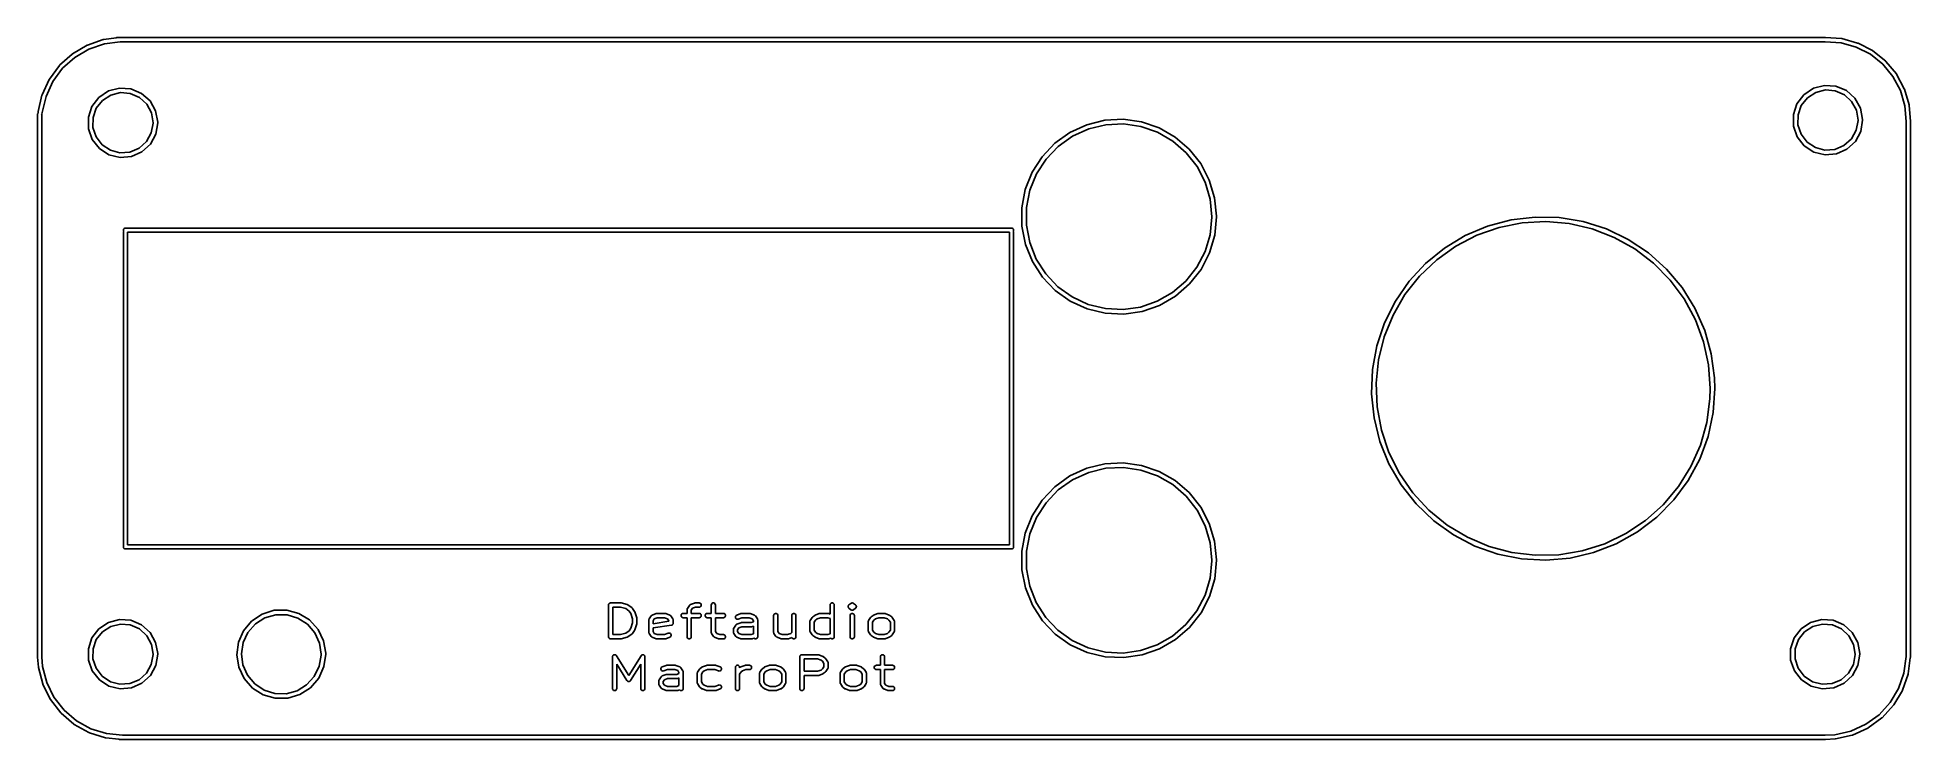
# Model space of a CAD drawing. Extents: x 76.1 to 164.7, y -130.2 to -96.9.
import ezdxf

# ---------------------------------------------------------------- set-up
doc = ezdxf.new("R2010")
doc.units = 0
doc.header["$MEASUREMENT"] = 0
doc.layers.add('BLACK', color=7, linetype='CONTINUOUS')

msp = doc.modelspace()

# ---------------------------------------------------------------- linework, layer by layer
at = {"layer": 'BLACK', "linetype": 'CONTINUOUS'}
for p, q in [((77.7573, -97.7021), (78.4436, -97.2986)), ((78.4436, -97.2986), (78.4529, -97.2938)), ((78.4436, -97.2986), (78.4436, -97.2986)), ((78.4436, -97.2986), (78.4436, -97.2986)), ((78.4529, -97.2938), (78.4575, -97.2922)), ((78.4575, -97.2922), (78.462, -97.2902)), ((78.462, -97.2902), (79.2154, -97.033)), ((79.2706, -97.2255), (78.5362, -97.4762)), ((79.2154, -97.033), (79.2255, -97.0302)), ((79.2255, -97.0302), (79.2302, -97.0296)), ((79.2302, -97.0296), (79.2348, -97.0285)), ((79.2348, -97.0285), (79.8158, -96.9525)), ((80.0165, -97.128), (79.2706, -97.2255)), ((79.8158, -96.9525), (79.8177, -96.9502)), ((79.8177, -96.9502), (79.8483, -96.9326)), ((79.8483, -96.9326), (79.8743, -96.928)), ((79.8743, -96.928), (160.664, -96.928)), ((160.652, -97.128), (80.0165, -97.128)), ((161.408, -97.1803), (160.652, -97.128)), ((160.664, -96.928), (160.667, -96.9286)), ((160.667, -96.9286), (161.432, -96.9814)), ((162.132, -97.3817), (161.408, -97.1803)), ((161.432, -96.9814), (161.432, -96.9814)), ((161.432, -96.9814), (161.432, -96.9814)), ((161.432, -96.9814), (161.442, -96.9827)), ((161.442, -96.9827), (161.447, -96.984)), ((161.447, -96.984), (161.452, -96.9849)), ((161.452, -96.9849), (162.195, -97.1918)), ((162.8, -97.7247), (162.132, -97.3817)), ((162.195, -97.1918), (162.205, -97.1951)), ((162.205, -97.1951), (162.209, -97.1974)), ((162.209, -97.1974), (162.214, -97.1991)), ((162.214, -97.1991), (162.901, -97.5513)), ((76.6643, -98.9034), (77.1362, -98.2622)), ((77.1362, -98.2622), (77.1428, -98.2541)), ((77.1428, -98.2541), (77.1465, -98.2509)), ((77.1465, -98.2509), (77.1498, -98.2472)), ((77.1498, -98.2472), (77.741, -97.714)), ((77.8674, -97.8693), (77.2913, -98.3889)), ((77.741, -97.714), (77.7491, -97.7074)), ((77.7491, -97.7074), (77.7533, -97.705)), ((77.7533, -97.705), (77.7573, -97.7021)), ((78.5362, -97.4762), (77.8674, -97.8693)), ((163.386, -98.195), (162.8, -97.7247)), ((162.901, -97.5513), (162.91, -97.5566)), ((162.91, -97.5566), (162.914, -97.5597)), ((162.914, -97.5597), (162.918, -97.5623)), ((162.918, -97.5623), (163.52, -98.0454)), ((163.866, -98.7736), (163.386, -98.195)), ((163.52, -98.0454), (163.527, -98.0524)), ((163.527, -98.0524), (163.531, -98.0562)), ((163.531, -98.0562), (163.534, -98.0596)), ((163.534, -98.0596), (164.026, -98.6538)), ((76.3207, -99.6438), (76.654, -98.9208)), ((76.8314, -99.0138), (76.5066, -99.7183)), ((76.654, -98.9208), (76.6589, -98.9115)), ((76.6589, -98.9115), (76.6618, -98.9076)), ((76.6618, -98.9076), (76.6643, -98.9034)), ((77.2913, -98.3889), (76.8314, -99.0138)), ((160.103, -99.3348), (160.627, -99.196)), ((160.627, -99.196), (161.167, -99.2343)), ((164.219, -99.4368), (163.866, -98.7736)), ((164.026, -98.6538), (164.026, -98.6538)), ((164.026, -98.6538), (164.026, -98.6539)), ((164.026, -98.6539), (164.033, -98.6622)), ((164.033, -98.6622), (164.035, -98.6666)), ((164.035, -98.6666), (164.038, -98.6706)), ((164.038, -98.6706), (164.401, -99.3517)), ((76.133, -100.438), (76.3141, -99.6629)), ((76.3141, -99.6629), (76.317, -99.6529)), ((76.317, -99.6529), (76.3191, -99.6484)), ((76.3191, -99.6484), (76.3207, -99.6438)), ((76.5066, -99.7183), (76.3277, -100.484)), ((78.6794, -100.193), (79.008, -99.7627)), ((79.1751, -99.9079), (78.8845, -100.276)), ((79.008, -99.7627), (79.4583, -99.4618)), ((79.5694, -99.6533), (79.1751, -99.9079)), ((79.4583, -99.4618), (79.9818, -99.323)), ((80.0249, -99.5401), (79.5694, -99.6533)), ((79.9818, -99.323), (80.522, -99.3613)), ((80.4924, -99.5806), (80.0249, -99.5401)), ((80.9217, -99.7704), (80.4924, -99.5806)), ((80.522, -99.3613), (81.0207, -99.5725)), ((81.2664, -100.089), (80.9217, -99.7704)), ((81.0207, -99.5725), (81.4242, -99.9338)), ((81.4892, -100.502), (81.2664, -100.089)), ((81.4242, -99.9338), (81.6888, -100.406)), ((159.153, -100.58), (159.324, -100.066)), ((159.324, -100.066), (159.653, -99.6357)), ((159.82, -99.7809), (159.53, -100.149)), ((159.653, -99.6357), (160.103, -99.3348)), ((160.214, -99.5263), (159.82, -99.7809)), ((160.67, -99.4131), (160.214, -99.5263)), ((161.137, -99.4536), (160.67, -99.4131)), ((161.567, -99.6434), (161.137, -99.4536)), ((161.167, -99.2343), (161.666, -99.4455)), ((161.911, -99.962), (161.567, -99.6434)), ((161.666, -99.4455), (162.069, -99.8068)), ((162.134, -100.375), (161.911, -99.962)), ((162.069, -99.8068), (162.334, -100.279)), ((164.432, -100.158), (164.219, -99.4368)), ((164.401, -99.3517), (164.401, -99.3517)), ((164.401, -99.3517), (164.401, -99.3517)), ((164.401, -99.3517), (164.405, -99.3612)), ((164.405, -99.3612), (164.406, -99.3659)), ((164.406, -99.3659), (164.408, -99.3704)), ((164.408, -99.3704), (164.627, -100.111)), ((164.627, -100.111), (164.629, -100.121)), ((76.1, -100.575), (76.1046, -100.549)), ((76.1, -126.247), (76.1, -100.575)), ((76.1046, -100.549), (76.1222, -100.519)), ((76.1222, -100.519), (76.1404, -100.504)), ((76.1304, -100.458), (76.133, -100.438)), ((76.1319, -100.478), (76.1304, -100.458)), ((76.1374, -100.498), (76.1319, -100.478)), ((76.1404, -100.504), (76.1374, -100.498)), ((76.3042, -100.528), (76.2904, -100.541)), ((76.2904, -100.541), (76.2954, -100.549)), ((76.2954, -100.549), (76.3, -100.575)), ((76.3, -100.575), (76.3, -126.233)), ((76.3163, -100.512), (76.3042, -100.528)), ((76.3248, -100.494), (76.3163, -100.512)), ((76.3277, -100.484), (76.3248, -100.494)), ((78.508, -100.707), (78.6794, -100.193)), ((78.5123, -101.249), (78.508, -100.707)), ((78.729, -100.719), (78.7253, -101.189)), ((78.8845, -100.276), (78.729, -100.719)), ((81.4818, -101.449), (81.5661, -100.987)), ((81.5663, -100.965), (81.4892, -100.502)), ((81.5661, -100.987), (81.5663, -100.965)), ((81.6888, -100.406), (81.7861, -100.939)), ((81.7863, -100.965), (81.6974, -101.499)), ((81.7861, -100.939), (81.7863, -100.965)), ((125.729, -101.056), (126.58, -100.846)), ((126.58, -100.846), (127.455, -100.801)), ((127.455, -100.801), (128.323, -100.922)), ((128.323, -100.922), (129.153, -101.205)), ((159.157, -101.122), (159.153, -100.58)), ((159.374, -100.592), (159.37, -101.062)), ((159.53, -100.149), (159.374, -100.592)), ((162.127, -101.322), (162.211, -100.86)), ((162.211, -100.838), (162.134, -100.375)), ((162.211, -100.86), (162.211, -100.838)), ((162.334, -100.279), (162.431, -100.812)), ((162.431, -100.838), (162.342, -101.372)), ((162.431, -100.812), (162.431, -100.838)), ((164.496, -100.91), (164.432, -100.158)), ((164.488, -101.094), (164.496, -100.91)), ((164.629, -100.121), (164.63, -100.126)), ((164.63, -100.126), (164.63, -100.13)), ((164.63, -100.13), (164.696, -100.899)), ((164.696, -100.912), (164.689, -101.069)), ((164.696, -100.899), (164.696, -100.91)), ((164.696, -100.91), (164.696, -100.911)), ((164.696, -100.911), (164.696, -100.912)), ((78.6917, -101.76), (78.5123, -101.249)), ((79.027, -102.185), (78.6917, -101.76)), ((78.7253, -101.189), (78.8738, -101.634)), ((78.8738, -101.634), (79.1586, -102.007)), ((80.9028, -102.172), (81.2525, -101.859)), ((81.2525, -101.859), (81.4818, -101.449)), ((81.6974, -101.499), (81.4402, -101.976)), ((124.221, -101.933), (124.933, -101.422)), ((125.064, -101.601), (124.383, -102.084)), ((124.933, -101.422), (125.729, -101.056)), ((125.824, -101.256), (125.064, -101.601)), ((126.635, -101.06), (125.824, -101.256)), ((127.469, -101.022), (126.635, -101.06)), ((128.295, -101.141), (127.469, -101.022)), ((129.083, -101.415), (128.295, -101.141)), ((129.805, -101.833), (129.083, -101.415)), ((129.153, -101.205), (129.913, -101.64)), ((130.436, -102.38), (129.805, -101.833)), ((129.913, -101.64), (130.578, -102.211)), ((159.337, -101.633), (159.157, -101.122)), ((159.672, -102.058), (159.337, -101.633)), ((159.37, -101.062), (159.519, -101.507)), ((159.519, -101.507), (159.804, -101.88)), ((159.804, -101.88), (160.194, -102.141)), ((161.548, -102.045), (161.897, -101.732)), ((162.085, -101.849), (161.687, -102.216)), ((161.897, -101.732), (162.127, -101.322)), ((162.342, -101.372), (162.085, -101.849)), ((164.489, -101.114), (164.488, -101.094)), ((164.492, -101.124), (164.489, -101.114)), ((164.492, -126.218), (164.492, -101.124)), ((164.689, -101.069), (164.692, -101.083)), ((164.692, -101.083), (164.692, -126.247)), ((79.482, -102.479), (79.027, -102.185)), ((79.1586, -102.007), (79.5488, -102.268)), ((80.0076, -102.609), (79.482, -102.479)), ((79.5488, -102.268), (80.0025, -102.388)), ((80.0025, -102.388), (80.4707, -102.355)), ((80.5472, -102.562), (80.0076, -102.609)), ((80.4707, -102.355), (80.9028, -102.172)), ((81.0425, -102.343), (80.5472, -102.562)), ((81.4402, -101.976), (81.0425, -102.343)), ((123.147, -103.308), (123.618, -102.57)), ((123.806, -102.687), (123.353, -103.388)), ((123.618, -102.57), (124.221, -101.933)), ((124.383, -102.084), (123.806, -102.687)), ((130.951, -103.036), (130.436, -102.38)), ((130.578, -102.211), (131.123, -102.897)), ((160.127, -102.352), (159.672, -102.058)), ((160.653, -102.482), (160.127, -102.352)), ((160.194, -102.141), (160.647, -102.261)), ((160.647, -102.261), (161.116, -102.228)), ((161.192, -102.435), (160.653, -102.482)), ((161.116, -102.228), (161.548, -102.045)), ((161.687, -102.216), (161.192, -102.435)), ((122.823, -104.123), (123.147, -103.308)), ((123.353, -103.388), (123.041, -104.162)), ((131.334, -103.778), (130.951, -103.036)), ((131.123, -102.897), (131.529, -103.674)), ((122.66, -104.984), (122.823, -104.123)), ((123.041, -104.162), (122.881, -104.981)), ((131.568, -104.579), (131.334, -103.778)), ((131.529, -103.674), (131.78, -104.514)), ((131.78, -104.514), (131.868, -105.386)), ((122.662, -105.86), (122.66, -104.984)), ((122.881, -104.981), (122.879, -105.816)), ((131.648, -105.41), (131.568, -104.579)), ((131.648, -105.433), (131.648, -105.41)), ((131.868, -105.41), (131.784, -106.282)), ((131.868, -105.386), (131.868, -105.41)), ((145.798, -105.56), (146.937, -105.425)), ((146.937, -105.425), (148.084, -105.452)), ((80.164, -106.027), (80.1761, -105.994)), ((80.164, -106.063), (80.164, -106.027)), ((80.1761, -106.096), (80.164, -106.063)), ((80.164, -106.163), (80.1686, -106.137)), ((80.164, -121.013), (80.164, -106.163)), ((80.1686, -106.137), (80.1858, -106.107)), ((80.1761, -105.994), (80.1987, -105.967)), ((80.1858, -106.107), (80.1761, -106.096)), ((80.1987, -105.967), (80.2293, -105.95)), ((80.2293, -105.95), (80.2553, -105.945)), ((80.2553, -105.945), (122.183, -105.945)), ((80.3608, -106.145), (80.364, -106.163)), ((122.077, -106.145), (80.3608, -106.145)), ((80.364, -106.163), (80.364, -120.931)), ((122.074, -106.163), (122.077, -106.145)), ((122.074, -120.931), (122.074, -106.163)), ((122.183, -105.945), (122.209, -105.95)), ((122.209, -105.95), (122.239, -105.967)), ((122.239, -105.967), (122.262, -105.994)), ((122.262, -106.096), (122.252, -106.107)), ((122.252, -106.107), (122.269, -106.137)), ((122.262, -105.994), (122.274, -106.027)), ((122.274, -106.063), (122.262, -106.096)), ((122.269, -106.137), (122.274, -106.163)), ((122.274, -106.027), (122.274, -106.063)), ((122.274, -106.163), (122.274, -121.04)), ((122.83, -106.72), (122.662, -105.86)), ((122.879, -105.816), (123.035, -106.636)), ((131.325, -107.063), (131.564, -106.263)), ((131.784, -106.282), (131.538, -107.123)), ((131.564, -106.263), (131.648, -105.433)), ((142.65, -106.893), (143.633, -106.301)), ((144.182, -106.286), (143.191, -106.8)), ((143.633, -106.301), (144.689, -105.854)), ((145.235, -105.916), (144.182, -106.286)), ((144.689, -105.854), (145.798, -105.56)), ((146.33, -105.698), (145.235, -105.916)), ((147.444, -105.637), (146.33, -105.698)), ((148.556, -105.733), (147.444, -105.637)), ((148.084, -105.452), (149.216, -105.64)), ((149.644, -105.985), (148.556, -105.733)), ((149.216, -105.64), (150.31, -105.986)), ((150.685, -106.388), (149.644, -105.985)), ((150.31, -105.986), (151.344, -106.483)), ((123.158, -107.533), (122.83, -106.72)), ((123.035, -106.636), (123.343, -107.412)), ((130.939, -107.803), (131.325, -107.063)), ((131.538, -107.123), (131.136, -107.903)), ((141.76, -107.617), (142.65, -106.893)), ((143.191, -106.8), (142.283, -107.449)), ((151.658, -106.933), (150.685, -106.388)), ((151.344, -106.483), (152.298, -107.12)), ((152.546, -107.611), (151.658, -106.933)), ((152.298, -107.12), (153.153, -107.886)), ((123.633, -108.269), (123.158, -107.533)), ((123.343, -107.412), (123.792, -108.115)), ((130.42, -108.457), (130.939, -107.803)), ((131.136, -107.903), (130.595, -108.592)), ((140.981, -108.46), (141.76, -107.617)), ((142.283, -107.449), (141.475, -108.22)), ((153.329, -108.406), (152.546, -107.611)), ((153.153, -107.886), (153.891, -108.764)), ((124.239, -108.903), (123.633, -108.269)), ((123.792, -108.115), (124.366, -108.721)), ((124.954, -109.41), (124.239, -108.903)), ((124.366, -108.721), (125.044, -109.207)), ((129.787, -109), (130.42, -108.457)), ((130.595, -108.592), (129.933, -109.166)), ((140.329, -109.404), (140.981, -108.46)), ((141.475, -108.22), (140.784, -109.096)), ((153.992, -109.304), (153.329, -108.406)), ((153.891, -108.764), (154.498, -109.737)), ((125.752, -109.772), (124.954, -109.41)), ((125.044, -109.207), (125.802, -109.557)), ((126.604, -109.978), (125.752, -109.772)), ((125.802, -109.557), (126.612, -109.757)), ((126.612, -109.757), (127.446, -109.8)), ((127.446, -109.8), (128.272, -109.684)), ((128.272, -109.684), (129.062, -109.414)), ((129.175, -109.605), (128.347, -109.892)), ((129.062, -109.414), (129.787, -109)), ((129.933, -109.166), (129.175, -109.605)), ((139.816, -110.43), (140.329, -109.404)), ((140.784, -109.096), (140.224, -110.062)), ((154.522, -110.286), (153.992, -109.304)), ((154.498, -109.737), (154.962, -110.787)), ((127.479, -110.018), (126.604, -109.978)), ((128.347, -109.892), (127.479, -110.018)), ((139.453, -111.518), (139.816, -110.43)), ((140.224, -110.062), (139.805, -111.096)), ((154.908, -111.333), (154.522, -110.286)), ((139.247, -112.647), (139.453, -111.518)), ((139.805, -111.096), (139.536, -112.179)), ((155.143, -112.425), (154.908, -111.333)), ((154.962, -110.787), (155.273, -111.891)), ((139.536, -112.179), (139.422, -113.29)), ((155.222, -113.538), (155.143, -112.425)), ((155.273, -111.891), (155.426, -113.028)), ((139.202, -113.793), (139.247, -112.647)), ((139.422, -113.29), (139.466, -114.405)), ((155.426, -113.028), (155.442, -113.538)), ((139.319, -114.934), (139.202, -113.793)), ((155.058, -115.14), (155.206, -114.034)), ((155.206, -114.034), (155.222, -113.538)), ((155.442, -113.538), (155.361, -114.682)), ((139.596, -116.048), (139.319, -114.934)), ((139.466, -114.405), (139.666, -115.503)), ((154.755, -116.215), (155.058, -115.14)), ((155.361, -114.682), (155.12, -115.804)), ((140.026, -117.111), (139.596, -116.048)), ((139.666, -115.503), (140.019, -116.562)), ((155.12, -115.804), (154.722, -116.88)), ((140.019, -116.562), (140.518, -117.56)), ((154.722, -116.88), (154.178, -117.89)), ((154.304, -117.236), (154.755, -116.215)), ((124.221, -118.189), (124.933, -117.678)), ((124.933, -117.678), (125.729, -117.312)), ((125.824, -117.512), (125.064, -117.857)), ((125.729, -117.312), (126.58, -117.102)), ((126.635, -117.316), (125.824, -117.512)), ((126.58, -117.102), (127.455, -117.057)), ((127.469, -117.278), (126.635, -117.316)), ((127.455, -117.057), (128.323, -117.178)), ((128.295, -117.397), (127.469, -117.278)), ((129.083, -117.671), (128.295, -117.397)), ((128.323, -117.178), (129.153, -117.461)), ((129.805, -118.089), (129.083, -117.671)), ((129.153, -117.461), (129.913, -117.896)), ((140.602, -118.103), (140.026, -117.111)), ((140.518, -117.56), (141.153, -118.479)), ((153.713, -118.183), (154.304, -117.236)), ((123.618, -118.826), (124.221, -118.189)), ((124.383, -118.34), (123.806, -118.943)), ((125.064, -117.857), (124.383, -118.34)), ((130.436, -118.636), (129.805, -118.089)), ((129.913, -117.896), (130.578, -118.467)), ((130.951, -119.292), (130.436, -118.636)), ((130.578, -118.467), (131.123, -119.153)), ((141.313, -119.004), (140.602, -118.103)), ((141.153, -118.479), (141.911, -119.298)), ((152.995, -119.037), (153.713, -118.183)), ((154.178, -117.89), (153.496, -118.813)), ((122.823, -120.379), (123.147, -119.564)), ((123.147, -119.564), (123.618, -118.826)), ((123.806, -118.943), (123.353, -119.644)), ((131.334, -120.034), (130.951, -119.292)), ((131.123, -119.153), (131.529, -119.93)), ((142.143, -119.796), (141.313, -119.004)), ((141.911, -119.298), (142.776, -120.003)), ((152.163, -119.782), (152.995, -119.037)), ((153.496, -118.813), (152.691, -119.63)), ((122.66, -121.24), (122.823, -120.379)), ((123.041, -120.418), (122.881, -121.237)), ((123.353, -119.644), (123.041, -120.418)), ((131.568, -120.835), (131.334, -120.034)), ((131.529, -119.93), (131.78, -120.77)), ((143.076, -120.463), (142.143, -119.796)), ((142.776, -120.003), (143.733, -120.579)), ((144.094, -120.992), (143.076, -120.463)), ((150.229, -120.885), (151.235, -120.402)), ((151.779, -120.326), (150.778, -120.887)), ((151.235, -120.402), (152.163, -119.782)), ((152.691, -119.63), (151.779, -120.326)), ((80.164, -121.049), (80.164, -121.013)), ((80.167, -121.057), (80.164, -121.049)), ((80.1686, -121.066), (80.167, -121.057)), ((80.173, -121.073), (80.1686, -121.066)), ((80.1761, -121.082), (80.173, -121.073)), ((80.1818, -121.089), (80.1761, -121.082)), ((80.1862, -121.096), (80.1818, -121.089)), ((80.193, -121.102), (80.1862, -121.096)), ((80.1987, -121.109), (80.193, -121.102)), ((80.2064, -121.113), (80.1987, -121.109)), ((80.2132, -121.119), (80.2064, -121.113)), ((80.2216, -121.122), (80.2132, -121.119)), ((80.2293, -121.126), (80.2216, -121.122)), ((80.238, -121.128), (80.2293, -121.126)), ((80.2464, -121.131), (80.238, -121.128)), ((80.2552, -121.131), (80.2464, -121.131)), ((80.2553, -121.131), (80.2552, -121.131)), ((122.183, -121.131), (80.2553, -121.131)), ((80.364, -120.931), (122.074, -120.931)), ((122.192, -121.131), (122.183, -121.131)), ((122.183, -121.131), (122.183, -121.131)), ((122.2, -121.128), (122.192, -121.131)), ((122.209, -121.126), (122.2, -121.128)), ((122.216, -121.122), (122.209, -121.126)), ((122.225, -121.119), (122.216, -121.122)), ((122.232, -121.113), (122.225, -121.119)), ((122.239, -121.109), (122.232, -121.113)), ((122.245, -121.102), (122.239, -121.109)), ((122.252, -121.096), (122.245, -121.102)), ((122.256, -121.089), (122.252, -121.096)), ((122.262, -121.082), (122.256, -121.089)), ((122.265, -121.073), (122.262, -121.082)), ((122.269, -121.066), (122.265, -121.073)), ((122.271, -121.057), (122.269, -121.066)), ((122.274, -121.049), (122.271, -121.057)), ((122.274, -121.04), (122.274, -121.04)), ((122.274, -121.04), (122.274, -121.049)), ((122.662, -122.116), (122.66, -121.24)), ((122.881, -121.237), (122.879, -122.072)), ((131.648, -121.666), (131.568, -120.835)), ((131.78, -120.77), (131.868, -121.642)), ((143.733, -120.579), (144.76, -121.014)), ((145.177, -121.372), (144.094, -120.992)), ((144.76, -121.014), (145.839, -121.3)), ((146.302, -121.596), (145.177, -121.372)), ((145.839, -121.3), (146.948, -121.431)), ((148.064, -121.405), (149.165, -121.222)), ((149.708, -121.301), (148.591, -121.56)), ((149.165, -121.222), (150.229, -120.885)), ((150.778, -120.887), (149.708, -121.301)), ((122.83, -122.976), (122.662, -122.116)), ((122.879, -122.072), (123.035, -122.892)), ((131.564, -122.519), (131.648, -121.689)), ((131.648, -121.689), (131.648, -121.666)), ((131.868, -121.666), (131.784, -122.538)), ((131.868, -121.642), (131.868, -121.666)), ((147.448, -121.659), (146.302, -121.596)), ((146.948, -121.431), (148.064, -121.405)), ((148.591, -121.56), (147.448, -121.659)), ((123.158, -123.789), (122.83, -122.976)), ((123.035, -122.892), (123.343, -123.668)), ((131.325, -123.319), (131.564, -122.519)), ((131.784, -122.538), (131.538, -123.379)), ((86.7243, -124.212), (87.2936, -124.034)), ((87.2936, -124.034), (87.89, -124.023)), ((87.89, -124.023), (88.4655, -124.18)), ((103.111, -123.785), (103.112, -123.777)), ((103.111, -125.285), (103.111, -123.785)), ((103.112, -123.768), (103.115, -123.76)), ((103.112, -123.777), (103.112, -123.768)), ((103.115, -123.76), (103.117, -123.751)), ((103.117, -123.751), (103.121, -123.743)), ((103.121, -123.743), (103.124, -123.735)), ((103.124, -123.735), (103.13, -123.728)), ((103.13, -123.728), (103.134, -123.721)), ((103.134, -123.721), (103.141, -123.715)), ((103.141, -123.715), (103.146, -123.709)), ((103.146, -123.709), (103.154, -123.704)), ((103.154, -123.704), (103.161, -123.699)), ((103.161, -123.699), (103.169, -123.696)), ((103.169, -123.696), (103.176, -123.691)), ((103.176, -123.691), (103.185, -123.69)), ((103.185, -123.69), (103.193, -123.687)), ((103.193, -123.687), (103.202, -123.687)), ((103.202, -123.687), (103.211, -123.685)), ((103.211, -123.685), (103.687, -123.685)), ((103.311, -123.885), (103.311, -125.185)), ((103.674, -123.885), (103.311, -123.885)), ((103.929, -123.949), (103.674, -123.885)), ((103.687, -123.685), (103.699, -123.687)), ((103.699, -123.687), (103.711, -123.688)), ((103.711, -123.688), (103.997, -123.76)), ((104.089, -124.069), (103.929, -123.949)), ((103.997, -123.76), (103.999, -123.761)), ((103.999, -123.761), (104.001, -123.761)), ((104.001, -123.761), (104.015, -123.768)), ((104.015, -123.768), (104.028, -123.774)), ((104.028, -123.774), (104.03, -123.775)), ((104.03, -123.775), (104.032, -123.777)), ((104.032, -123.777), (104.223, -123.919)), ((104.223, -123.919), (104.234, -123.932)), ((104.234, -123.932), (104.246, -123.944)), ((104.246, -123.944), (104.341, -124.087)), ((106.825, -123.999), (106.827, -123.988)), ((106.825, -124.185), (106.825, -123.999)), ((106.827, -123.988), (106.828, -123.976)), ((106.828, -123.976), (106.83, -123.971)), ((106.83, -123.971), (106.831, -123.965)), ((106.831, -123.965), (106.837, -123.955)), ((106.837, -123.955), (106.842, -123.944)), ((106.842, -123.944), (106.937, -123.801)), ((106.937, -123.801), (106.946, -123.791)), ((106.946, -123.791), (106.955, -123.781)), ((106.955, -123.781), (106.958, -123.779)), ((106.958, -123.779), (106.961, -123.776)), ((106.961, -123.776), (106.973, -123.77)), ((106.973, -123.77), (106.985, -123.763)), ((106.985, -123.763), (107.175, -123.692)), ((107.085, -123.939), (107.025, -124.03)), ((107.025, -124.03), (107.025, -124.185)), ((107.229, -123.885), (107.085, -123.939)), ((107.175, -123.692), (107.176, -123.691)), ((107.176, -123.691), (107.193, -123.688)), ((107.176, -123.691), (107.176, -123.691)), ((107.193, -123.688), (107.21, -123.685)), ((107.21, -123.685), (107.21, -123.685)), ((107.21, -123.685), (107.211, -123.685)), ((107.211, -123.685), (107.401, -123.685)), ((107.401, -123.885), (107.229, -123.885)), ((107.401, -123.685), (107.435, -123.691)), ((107.435, -123.879), (107.401, -123.885)), ((107.435, -123.691), (107.465, -123.709)), ((107.465, -123.862), (107.435, -123.879)), ((107.465, -123.709), (107.488, -123.735)), ((107.488, -123.835), (107.465, -123.862)), ((107.488, -123.735), (107.5, -123.768)), ((107.5, -123.803), (107.488, -123.835)), ((107.5, -123.768), (107.5, -123.803)), ((107.968, -123.785), (107.974, -123.751)), ((107.968, -124.185), (107.968, -123.785)), ((107.974, -123.751), (107.991, -123.721)), ((107.991, -123.721), (108.018, -123.699)), ((108.018, -123.699), (108.05, -123.687)), ((108.05, -123.687), (108.085, -123.687)), ((108.085, -123.687), (108.118, -123.699)), ((108.118, -123.699), (108.144, -123.721)), ((108.144, -123.721), (108.162, -123.751)), ((108.162, -123.751), (108.168, -123.785)), ((108.168, -123.785), (108.168, -124.185)), ((113.587, -123.785), (113.593, -123.751)), ((113.587, -124.212), (113.587, -123.785)), ((113.593, -123.751), (113.61, -123.721)), ((113.61, -123.721), (113.637, -123.699)), ((113.637, -123.699), (113.669, -123.687)), ((113.669, -123.687), (113.704, -123.687)), ((113.704, -123.687), (113.737, -123.699)), ((113.737, -123.699), (113.763, -123.721)), ((113.763, -123.721), (113.781, -123.751)), ((113.781, -123.751), (113.787, -123.785)), ((113.787, -123.785), (113.787, -125.285)), ((114.445, -123.845), (114.446, -123.839)), ((114.445, -123.857), (114.445, -123.845)), ((114.445, -123.869), (114.445, -123.857)), ((114.446, -123.874), (114.445, -123.869)), ((114.446, -123.834), (114.451, -123.823)), ((114.446, -123.839), (114.446, -123.834)), ((114.446, -123.879), (114.446, -123.874)), ((114.451, -123.89), (114.446, -123.879)), ((114.451, -123.823), (114.455, -123.811)), ((114.455, -123.902), (114.451, -123.89)), ((114.455, -123.811), (114.458, -123.807)), ((114.458, -123.906), (114.455, -123.902)), ((114.458, -123.807), (114.46, -123.802)), ((114.46, -123.911), (114.458, -123.906)), ((114.46, -123.802), (114.468, -123.793)), ((114.468, -123.92), (114.46, -123.911)), ((114.468, -123.793), (114.476, -123.784)), ((114.476, -123.93), (114.468, -123.92)), ((114.476, -123.784), (114.48, -123.781)), ((114.48, -123.933), (114.476, -123.93)), ((114.48, -123.781), (114.484, -123.777)), ((114.484, -123.937), (114.48, -123.933)), ((114.484, -123.777), (114.579, -123.705)), ((114.579, -124.008), (114.484, -123.937)), ((114.579, -123.705), (114.585, -123.702)), ((114.585, -124.011), (114.579, -124.008)), ((114.585, -123.702), (114.589, -123.699)), ((114.589, -124.015), (114.585, -124.011)), ((114.589, -123.699), (114.595, -123.697)), ((114.595, -124.017), (114.589, -124.015)), ((114.595, -123.697), (114.6, -123.693)), ((114.6, -124.02), (114.595, -124.017)), ((114.6, -123.693), (114.605, -123.692)), ((114.605, -124.021), (114.6, -124.02)), ((114.605, -123.692), (114.61, -123.689)), ((114.61, -124.024), (114.605, -124.021)), ((114.61, -123.689), (114.616, -123.689)), ((114.616, -124.024), (114.61, -124.024)), ((114.616, -123.689), (114.622, -123.687)), ((114.622, -124.027), (114.616, -124.024)), ((114.622, -123.687), (114.628, -123.687)), ((114.628, -124.027), (114.622, -124.027)), ((114.628, -123.687), (114.634, -123.685)), ((114.634, -124.028), (114.628, -124.027)), ((114.634, -123.685), (114.639, -123.686)), ((114.639, -124.027), (114.634, -124.028)), ((114.639, -123.686), (114.645, -123.685)), ((114.645, -124.028), (114.639, -124.027)), ((114.645, -123.685), (114.65, -123.687)), ((114.65, -124.027), (114.645, -124.028)), ((114.65, -123.687), (114.656, -123.687)), ((114.656, -124.027), (114.65, -124.027)), ((114.656, -123.687), (114.662, -123.689)), ((114.662, -124.024), (114.656, -124.027)), ((114.662, -123.689), (114.668, -123.689)), ((114.668, -124.024), (114.662, -124.024)), ((114.668, -123.689), (114.673, -123.692)), ((114.673, -124.021), (114.668, -124.024)), ((114.673, -123.692), (114.678, -123.693)), ((114.678, -124.02), (114.673, -124.021)), ((114.678, -123.693), (114.683, -123.697)), ((114.683, -124.017), (114.678, -124.02)), ((114.683, -123.697), (114.689, -123.699)), ((114.689, -124.015), (114.683, -124.017)), ((114.689, -123.699), (114.694, -123.702)), ((114.694, -124.011), (114.689, -124.015)), ((114.694, -123.702), (114.699, -123.705)), ((114.699, -124.008), (114.694, -124.011)), ((114.699, -123.705), (114.794, -123.777)), ((114.794, -123.937), (114.699, -124.008)), ((114.794, -123.777), (114.798, -123.781)), ((114.798, -123.933), (114.794, -123.937)), ((114.798, -123.781), (114.803, -123.784)), ((114.803, -123.93), (114.798, -123.933)), ((114.803, -123.784), (114.81, -123.793)), ((114.81, -123.92), (114.803, -123.93)), ((114.81, -123.793), (114.818, -123.802)), ((114.818, -123.911), (114.81, -123.92)), ((114.818, -123.802), (114.82, -123.807)), ((114.82, -123.906), (114.818, -123.911)), ((114.82, -123.807), (114.824, -123.811)), ((114.824, -123.902), (114.82, -123.906)), ((114.824, -123.811), (114.827, -123.823)), ((114.827, -123.89), (114.824, -123.902)), ((114.827, -123.823), (114.832, -123.834)), ((114.832, -123.879), (114.827, -123.89)), ((114.832, -123.834), (114.832, -123.839)), ((114.832, -123.839), (114.834, -123.845)), ((114.834, -123.869), (114.832, -123.874)), ((114.832, -123.874), (114.832, -123.879)), ((114.834, -123.845), (114.833, -123.857)), ((114.833, -123.857), (114.834, -123.869)), ((123.633, -124.525), (123.158, -123.789)), ((123.343, -123.668), (123.792, -124.371)), ((130.939, -124.059), (131.325, -123.319)), ((131.538, -123.379), (131.136, -124.159)), ((78.6794, -125.339), (79.008, -124.909)), ((79.008, -124.909), (79.4583, -124.608)), ((79.5694, -124.799), (79.1751, -125.054)), ((79.4583, -124.608), (79.9818, -124.469)), ((80.0249, -124.686), (79.5694, -124.799)), ((79.9818, -124.469), (80.522, -124.507)), ((80.4924, -124.727), (80.0249, -124.686)), ((80.9217, -124.916), (80.4924, -124.727)), ((80.522, -124.507), (81.0207, -124.718)), ((81.2664, -125.235), (80.9217, -124.916)), ((81.0207, -124.718), (81.4242, -125.08)), ((85.8439, -124.999), (86.2277, -124.543)), ((86.4091, -124.676), (86.0555, -125.077)), ((86.2277, -124.543), (86.7243, -124.212)), ((86.8608, -124.391), (86.4091, -124.676)), ((87.3743, -124.245), (86.8608, -124.391)), ((87.9084, -124.248), (87.3743, -124.245)), ((88.4202, -124.401), (87.9084, -124.248)), ((88.8684, -124.691), (88.4202, -124.401)), ((88.4655, -124.18), (88.9738, -124.492)), ((89.217, -125.096), (88.8684, -124.691)), ((88.9738, -124.492), (89.3741, -124.935)), ((104.168, -124.187), (104.089, -124.069)), ((104.089, -125.001), (104.168, -124.884)), ((104.253, -124.444), (104.168, -124.187)), ((104.168, -124.884), (104.253, -124.626)), ((104.253, -124.626), (104.253, -124.444)), ((104.341, -124.087), (104.347, -124.099)), ((104.347, -124.099), (104.353, -124.111)), ((104.353, -124.111), (104.448, -124.396)), ((104.448, -124.674), (104.353, -124.96)), ((104.448, -124.396), (104.451, -124.412)), ((104.451, -124.658), (104.448, -124.674)), ((104.451, -124.412), (104.453, -124.428)), ((104.453, -124.642), (104.451, -124.658)), ((104.453, -124.428), (104.453, -124.642)), ((105.015, -124.499), (105.017, -124.488)), ((105.015, -125.071), (105.015, -124.499)), ((105.017, -124.488), (105.018, -124.476)), ((105.018, -124.476), (105.02, -124.471)), ((105.02, -124.471), (105.021, -124.465)), ((105.021, -124.465), (105.027, -124.455)), ((105.027, -124.455), (105.032, -124.444)), ((105.032, -124.444), (105.127, -124.301)), ((105.127, -124.301), (105.137, -124.291)), ((105.137, -124.291), (105.146, -124.281)), ((105.146, -124.281), (105.149, -124.279)), ((105.149, -124.279), (105.151, -124.276)), ((105.151, -124.276), (105.164, -124.27)), ((105.164, -124.27), (105.175, -124.263)), ((105.175, -124.263), (105.366, -124.192)), ((105.276, -124.439), (105.215, -124.53)), ((105.215, -124.53), (105.215, -124.669)), ((105.215, -124.669), (105.968, -124.556)), ((106.083, -124.741), (105.215, -124.871)), ((105.215, -124.871), (105.215, -125.041)), ((105.419, -124.385), (105.276, -124.439)), ((105.366, -124.192), (105.366, -124.191)), ((105.366, -124.191), (105.367, -124.191)), ((105.367, -124.191), (105.383, -124.188)), ((105.383, -124.188), (105.4, -124.185)), ((105.4, -124.185), (105.401, -124.185)), ((105.401, -124.185), (105.401, -124.185)), ((105.401, -124.185), (105.782, -124.185)), ((105.764, -124.385), (105.419, -124.385)), ((105.907, -124.439), (105.764, -124.385)), ((105.782, -124.185), (105.783, -124.185)), ((105.782, -124.185), (105.782, -124.185)), ((105.783, -124.185), (105.8, -124.188)), ((105.8, -124.188), (105.816, -124.191)), ((105.816, -124.191), (105.817, -124.191)), ((105.817, -124.191), (105.817, -124.192)), ((105.817, -124.192), (106.008, -124.263)), ((105.968, -124.53), (105.907, -124.439)), ((105.968, -124.556), (105.968, -124.53)), ((106.008, -124.263), (106.019, -124.27)), ((106.019, -124.27), (106.032, -124.276)), ((106.032, -124.276), (106.034, -124.279)), ((106.034, -124.279), (106.037, -124.281)), ((106.037, -124.281), (106.046, -124.291)), ((106.046, -124.291), (106.056, -124.301)), ((106.056, -124.301), (106.151, -124.444)), ((106.084, -124.741), (106.083, -124.741)), ((106.085, -124.741), (106.084, -124.741)), ((106.1, -124.735), (106.085, -124.741)), ((106.115, -124.73), (106.1, -124.735)), ((106.116, -124.729), (106.115, -124.73)), ((106.118, -124.729), (106.116, -124.729)), ((106.13, -124.719), (106.118, -124.729)), ((106.143, -124.709), (106.13, -124.719)), ((106.144, -124.707), (106.143, -124.707)), ((106.143, -124.707), (106.143, -124.709)), ((106.152, -124.693), (106.144, -124.707)), ((106.151, -124.444), (106.156, -124.455)), ((106.161, -124.679), (106.152, -124.693)), ((106.156, -124.455), (106.162, -124.465)), ((106.162, -124.677), (106.161, -124.678)), ((106.161, -124.678), (106.161, -124.679)), ((106.162, -124.465), (106.163, -124.471)), ((106.164, -124.661), (106.162, -124.677)), ((106.163, -124.471), (106.165, -124.476)), ((106.168, -124.645), (106.164, -124.661)), ((106.165, -124.476), (106.166, -124.488)), ((106.166, -124.488), (106.168, -124.499)), ((106.168, -124.642), (106.167, -124.644)), ((106.167, -124.644), (106.168, -124.645)), ((106.168, -124.499), (106.168, -124.642)), ((106.541, -124.268), (106.553, -124.235)), ((106.541, -124.303), (106.541, -124.268)), ((106.553, -124.335), (106.541, -124.303)), ((106.553, -124.235), (106.575, -124.209)), ((106.575, -124.362), (106.553, -124.335)), ((106.575, -124.209), (106.605, -124.191)), ((106.605, -124.379), (106.575, -124.362)), ((106.605, -124.191), (106.639, -124.185)), ((106.639, -124.385), (106.605, -124.379)), ((106.639, -124.185), (106.825, -124.185)), ((106.825, -124.385), (106.639, -124.385)), ((106.825, -125.285), (106.825, -124.385)), ((107.025, -124.185), (107.401, -124.185)), ((107.401, -124.385), (107.025, -124.385)), ((107.025, -124.385), (107.025, -125.285)), ((107.401, -124.185), (107.435, -124.191)), ((107.435, -124.379), (107.401, -124.385)), ((107.435, -124.191), (107.465, -124.209)), ((107.465, -124.362), (107.435, -124.379)), ((107.465, -124.209), (107.488, -124.235)), ((107.488, -124.335), (107.465, -124.362)), ((107.488, -124.235), (107.5, -124.268)), ((107.5, -124.303), (107.488, -124.335)), ((107.5, -124.268), (107.5, -124.303)), ((107.683, -124.268), (107.695, -124.235)), ((107.683, -124.303), (107.683, -124.268)), ((107.695, -124.335), (107.683, -124.303)), ((107.695, -124.235), (107.718, -124.209)), ((107.718, -124.362), (107.695, -124.335)), ((107.718, -124.209), (107.748, -124.191)), ((107.748, -124.379), (107.718, -124.362)), ((107.748, -124.191), (107.782, -124.185)), ((107.782, -124.385), (107.748, -124.379)), ((107.782, -124.185), (107.968, -124.185)), ((107.968, -124.385), (107.782, -124.385)), ((107.968, -125.071), (107.968, -124.385)), ((108.168, -124.185), (108.544, -124.185)), ((108.544, -124.385), (108.168, -124.385)), ((108.168, -124.385), (108.168, -125.041)), ((108.544, -124.185), (108.578, -124.191)), ((108.578, -124.379), (108.544, -124.385)), ((108.578, -124.191), (108.608, -124.209)), ((108.608, -124.362), (108.578, -124.379)), ((108.608, -124.209), (108.63, -124.235)), ((108.63, -124.335), (108.608, -124.362)), ((108.63, -124.235), (108.642, -124.268)), ((108.642, -124.303), (108.63, -124.335)), ((108.642, -124.268), (108.642, -124.303)), ((109.015, -124.928), (109.017, -124.916)), ((109.017, -124.916), (109.018, -124.904)), ((109.018, -124.904), (109.02, -124.899)), ((109.02, -124.899), (109.021, -124.894)), ((109.021, -124.894), (109.027, -124.883)), ((109.027, -124.883), (109.032, -124.873)), ((109.032, -124.873), (109.127, -124.73)), ((109.112, -124.34), (109.123, -124.307)), ((109.112, -124.375), (109.112, -124.34)), ((109.124, -124.407), (109.112, -124.375)), ((109.123, -124.307), (109.146, -124.281)), ((109.147, -124.434), (109.124, -124.407)), ((109.127, -124.73), (109.137, -124.72)), ((109.137, -124.72), (109.146, -124.709)), ((109.146, -124.281), (109.175, -124.263)), ((109.146, -124.709), (109.149, -124.707)), ((109.177, -124.451), (109.147, -124.434)), ((109.149, -124.707), (109.151, -124.705)), ((109.151, -124.705), (109.164, -124.699)), ((109.164, -124.699), (109.175, -124.692)), ((109.175, -124.263), (109.366, -124.192)), ((109.175, -124.692), (109.366, -124.62)), ((109.212, -124.457), (109.177, -124.451)), ((109.246, -124.45), (109.212, -124.457)), ((109.276, -124.867), (109.215, -124.958)), ((109.419, -124.385), (109.246, -124.45)), ((109.419, -124.814), (109.276, -124.867)), ((109.366, -124.192), (109.366, -124.191)), ((109.366, -124.191), (109.367, -124.191)), ((109.366, -124.62), (109.366, -124.62)), ((109.366, -124.62), (109.367, -124.62)), ((109.367, -124.191), (109.383, -124.188)), ((109.367, -124.62), (109.383, -124.617)), ((109.383, -124.188), (109.4, -124.185)), ((109.383, -124.617), (109.4, -124.614)), ((109.4, -124.185), (109.401, -124.185)), ((109.4, -124.614), (109.401, -124.614)), ((109.401, -124.185), (109.401, -124.185)), ((109.401, -124.185), (109.782, -124.185)), ((109.401, -124.614), (109.401, -124.614)), ((109.401, -124.614), (109.859, -124.614)), ((109.764, -124.385), (109.419, -124.385)), ((109.877, -124.814), (109.419, -124.814)), ((109.907, -124.439), (109.764, -124.385)), ((109.782, -124.185), (109.783, -124.185)), ((109.782, -124.185), (109.782, -124.185)), ((109.783, -124.185), (109.8, -124.188)), ((109.8, -124.188), (109.816, -124.191)), ((109.816, -124.191), (109.817, -124.191)), ((109.817, -124.191), (109.817, -124.192)), ((109.817, -124.192), (110.008, -124.263)), ((109.859, -124.614), (109.968, -124.573)), ((109.878, -124.814), (109.877, -124.814)), ((109.895, -124.811), (109.878, -124.814)), ((109.878, -124.814), (109.878, -124.814)), ((109.911, -124.808), (109.895, -124.811)), ((109.968, -124.53), (109.907, -124.439)), ((109.912, -124.807), (109.911, -124.808)), ((109.968, -124.787), (109.912, -124.807)), ((109.912, -124.807), (109.912, -124.807)), ((109.968, -124.573), (109.968, -124.53)), ((109.968, -125.144), (109.968, -124.787)), ((110.008, -124.263), (110.019, -124.27)), ((110.019, -124.27), (110.032, -124.276)), ((110.032, -124.276), (110.034, -124.279)), ((110.034, -124.279), (110.037, -124.281)), ((110.037, -124.281), (110.046, -124.291)), ((110.046, -124.291), (110.056, -124.301)), ((110.056, -124.301), (110.151, -124.444)), ((110.151, -124.444), (110.156, -124.455)), ((110.156, -124.455), (110.162, -124.465)), ((110.162, -124.465), (110.163, -124.471)), ((110.163, -124.471), (110.165, -124.476)), ((110.165, -124.476), (110.166, -124.488)), ((110.166, -124.488), (110.168, -124.499)), ((110.168, -124.499), (110.168, -125.285)), ((110.92, -124.285), (110.926, -124.251)), ((110.92, -125.071), (110.92, -124.285)), ((110.926, -124.251), (110.943, -124.221)), ((110.943, -124.221), (110.97, -124.199)), ((110.97, -124.199), (111.003, -124.187)), ((111.003, -124.187), (111.037, -124.187)), ((111.037, -124.187), (111.07, -124.199)), ((111.07, -124.199), (111.097, -124.221)), ((111.097, -124.221), (111.114, -124.251)), ((111.114, -124.251), (111.12, -124.285)), ((111.12, -124.285), (111.12, -125.041)), ((111.777, -124.285), (111.783, -124.251)), ((111.777, -125.092), (111.777, -124.285)), ((111.783, -124.251), (111.801, -124.221)), ((111.801, -124.221), (111.827, -124.199)), ((111.827, -124.199), (111.86, -124.187)), ((111.86, -124.187), (111.895, -124.187)), ((111.895, -124.187), (111.927, -124.199)), ((111.927, -124.199), (111.954, -124.221)), ((111.954, -124.221), (111.971, -124.251)), ((111.971, -124.251), (111.977, -124.285)), ((111.977, -124.285), (111.977, -125.285)), ((112.634, -124.571), (112.636, -124.559)), ((112.634, -124.999), (112.634, -124.571)), ((112.636, -124.559), (112.637, -124.547)), ((112.637, -124.547), (112.639, -124.542)), ((112.639, -124.542), (112.64, -124.537)), ((112.64, -124.537), (112.646, -124.526)), ((112.646, -124.526), (112.651, -124.515)), ((112.651, -124.515), (112.746, -124.373)), ((112.746, -124.373), (112.758, -124.36)), ((112.758, -124.36), (112.77, -124.348)), ((112.77, -124.348), (112.865, -124.277)), ((112.903, -124.498), (112.834, -124.601)), ((112.834, -124.601), (112.834, -124.969)), ((112.865, -124.277), (112.877, -124.27)), ((112.877, -124.27), (112.89, -124.263)), ((112.89, -124.263), (113.08, -124.192)), ((112.973, -124.445), (112.903, -124.498)), ((113.133, -124.385), (112.973, -124.445)), ((113.08, -124.192), (113.081, -124.191)), ((113.081, -124.191), (113.098, -124.188)), ((113.081, -124.191), (113.081, -124.191)), ((113.098, -124.188), (113.114, -124.185)), ((113.114, -124.185), (113.115, -124.185)), ((113.115, -124.185), (113.115, -124.185)), ((113.115, -124.185), (113.496, -124.185)), ((113.478, -124.385), (113.133, -124.385)), ((113.587, -124.426), (113.478, -124.385)), ((113.496, -124.185), (113.497, -124.185)), ((113.497, -124.185), (113.497, -124.185)), ((113.497, -124.185), (113.514, -124.188)), ((113.514, -124.188), (113.53, -124.191)), ((113.53, -124.191), (113.531, -124.191)), ((113.531, -124.191), (113.531, -124.192)), ((113.531, -124.192), (113.587, -124.212)), ((113.587, -125.144), (113.587, -124.426)), ((114.539, -124.285), (114.545, -124.251)), ((114.539, -125.285), (114.539, -124.285)), ((114.545, -124.251), (114.563, -124.221)), ((114.563, -124.221), (114.589, -124.199)), ((114.589, -124.199), (114.622, -124.187)), ((114.622, -124.187), (114.656, -124.187)), ((114.656, -124.187), (114.689, -124.199)), ((114.689, -124.199), (114.716, -124.221)), ((114.716, -124.221), (114.733, -124.251)), ((114.733, -124.251), (114.739, -124.285)), ((114.739, -124.285), (114.739, -125.285)), ((115.396, -124.571), (115.398, -124.559)), ((115.396, -124.999), (115.396, -124.571)), ((115.398, -124.559), (115.399, -124.547)), ((115.399, -124.547), (115.401, -124.542)), ((115.401, -124.542), (115.402, -124.537)), ((115.402, -124.537), (115.408, -124.526)), ((115.408, -124.526), (115.413, -124.515)), ((115.413, -124.515), (115.508, -124.373)), ((115.508, -124.373), (115.52, -124.36)), ((115.52, -124.36), (115.532, -124.348)), ((115.532, -124.348), (115.627, -124.277)), ((115.665, -124.498), (115.596, -124.601)), ((115.596, -124.601), (115.596, -124.969)), ((115.627, -124.277), (115.639, -124.27)), ((115.639, -124.27), (115.652, -124.263)), ((115.652, -124.263), (115.842, -124.192)), ((115.735, -124.445), (115.665, -124.498)), ((115.895, -124.385), (115.735, -124.445)), ((115.842, -124.192), (115.843, -124.191)), ((115.843, -124.191), (115.86, -124.188)), ((115.843, -124.191), (115.843, -124.191)), ((115.86, -124.188), (115.876, -124.185)), ((115.876, -124.185), (115.877, -124.185)), ((115.877, -124.185), (115.877, -124.185)), ((115.877, -124.185), (116.163, -124.185)), ((116.145, -124.385), (115.895, -124.385)), ((116.305, -124.445), (116.145, -124.385)), ((116.163, -124.185), (116.164, -124.185)), ((116.163, -124.185), (116.163, -124.185)), ((116.164, -124.185), (116.181, -124.188)), ((116.181, -124.188), (116.197, -124.191)), ((116.197, -124.191), (116.198, -124.191)), ((116.198, -124.191), (116.198, -124.192)), ((116.198, -124.192), (116.389, -124.263)), ((116.375, -124.498), (116.305, -124.445)), ((116.444, -124.601), (116.375, -124.498)), ((116.389, -124.263), (116.401, -124.27)), ((116.401, -124.27), (116.413, -124.277)), ((116.413, -124.277), (116.509, -124.348)), ((116.444, -124.969), (116.444, -124.601)), ((116.509, -124.348), (116.52, -124.36)), ((116.52, -124.36), (116.532, -124.373)), ((116.532, -124.373), (116.627, -124.515)), ((116.627, -124.515), (116.632, -124.526)), ((116.632, -124.526), (116.638, -124.537)), ((116.638, -124.537), (116.639, -124.542)), ((116.639, -124.542), (116.641, -124.547)), ((116.641, -124.547), (116.642, -124.559)), ((116.642, -124.559), (116.644, -124.571)), ((116.644, -124.571), (116.644, -124.999)), ((124.239, -125.159), (123.633, -124.525)), ((123.792, -124.371), (124.366, -124.977)), ((129.787, -125.256), (130.42, -124.713)), ((130.595, -124.848), (129.933, -125.422)), ((130.42, -124.713), (130.939, -124.059)), ((131.136, -124.159), (130.595, -124.848)), ((159.192, -125.339), (159.521, -124.909)), ((159.521, -124.909), (159.971, -124.608)), ((160.082, -124.799), (159.688, -125.054)), ((159.971, -124.608), (160.495, -124.469)), ((160.538, -124.686), (160.082, -124.799)), ((160.495, -124.469), (161.035, -124.507)), ((161.005, -124.727), (160.538, -124.686)), ((161.434, -124.916), (161.005, -124.727)), ((161.035, -124.507), (161.533, -124.718)), ((161.779, -125.235), (161.434, -124.916)), ((161.533, -124.718), (161.937, -125.08)), ((78.508, -125.853), (78.6794, -125.339)), ((78.8845, -125.422), (78.729, -125.865)), ((79.1751, -125.054), (78.8845, -125.422)), ((81.4892, -125.648), (81.2664, -125.235)), ((81.4242, -125.08), (81.6888, -125.552)), ((81.5663, -126.111), (81.4892, -125.648)), ((81.6888, -125.552), (81.7861, -126.085)), ((85.5264, -126.137), (85.6037, -125.545)), ((85.6037, -125.545), (85.8439, -124.999)), ((85.8285, -125.56), (85.7463, -126.088)), ((86.0555, -125.077), (85.8285, -125.56)), ((89.4381, -125.582), (89.217, -125.096)), ((89.3741, -124.935), (89.6342, -125.471)), ((89.5138, -126.111), (89.4381, -125.582)), ((89.6342, -125.471), (89.7332, -126.06)), ((103.112, -125.294), (103.111, -125.285)), ((103.112, -125.303), (103.112, -125.294)), ((103.115, -125.311), (103.112, -125.303)), ((103.117, -125.319), (103.115, -125.311)), ((103.121, -125.327), (103.117, -125.319)), ((103.124, -125.335), (103.121, -125.327)), ((103.13, -125.342), (103.124, -125.335)), ((103.134, -125.349), (103.13, -125.342)), ((103.141, -125.355), (103.134, -125.349)), ((103.146, -125.362), (103.141, -125.355)), ((103.154, -125.366), (103.146, -125.362)), ((103.161, -125.372), (103.154, -125.366)), ((103.169, -125.375), (103.161, -125.372)), ((103.176, -125.379), (103.169, -125.375)), ((103.185, -125.381), (103.176, -125.379)), ((103.193, -125.384), (103.185, -125.381)), ((103.202, -125.384), (103.193, -125.384)), ((103.211, -125.385), (103.202, -125.384)), ((103.687, -125.385), (103.211, -125.385)), ((103.311, -125.185), (103.674, -125.185)), ((103.674, -125.185), (103.929, -125.122)), ((103.699, -125.383), (103.687, -125.385)), ((103.711, -125.382), (103.699, -125.383)), ((103.997, -125.311), (103.711, -125.382)), ((103.929, -125.122), (104.089, -125.001)), ((103.999, -125.31), (103.997, -125.311)), ((104.001, -125.309), (103.999, -125.31)), ((104.015, -125.303), (104.001, -125.309)), ((104.028, -125.297), (104.015, -125.303)), ((104.03, -125.295), (104.028, -125.297)), ((104.032, -125.294), (104.03, -125.295)), ((104.223, -125.151), (104.032, -125.294)), ((104.234, -125.139), (104.223, -125.151)), ((104.246, -125.126), (104.234, -125.139)), ((104.341, -124.983), (104.246, -125.126)), ((104.347, -124.971), (104.341, -124.983)), ((104.353, -124.96), (104.347, -124.971)), ((105.017, -125.083), (105.015, -125.071)), ((105.018, -125.095), (105.017, -125.083)), ((105.02, -125.1), (105.018, -125.095)), ((105.021, -125.105), (105.02, -125.1)), ((105.027, -125.115), (105.021, -125.105)), ((105.032, -125.126), (105.027, -125.115)), ((105.127, -125.269), (105.032, -125.126)), ((105.137, -125.279), (105.127, -125.269)), ((105.146, -125.29), (105.137, -125.279)), ((105.149, -125.292), (105.146, -125.29)), ((105.151, -125.294), (105.149, -125.292)), ((105.164, -125.3), (105.151, -125.294)), ((105.175, -125.307), (105.164, -125.3)), ((105.366, -125.379), (105.175, -125.307)), ((105.215, -125.041), (105.276, -125.131)), ((105.276, -125.131), (105.419, -125.185)), ((105.367, -125.379), (105.366, -125.379)), ((105.366, -125.379), (105.366, -125.379)), ((105.383, -125.382), (105.367, -125.379)), ((105.4, -125.385), (105.383, -125.382)), ((105.401, -125.385), (105.4, -125.385)), ((105.782, -125.385), (105.401, -125.385)), ((105.401, -125.385), (105.401, -125.385)), ((105.419, -125.185), (105.764, -125.185)), ((105.764, -125.185), (105.937, -125.12)), ((105.783, -125.385), (105.782, -125.385)), ((105.782, -125.385), (105.782, -125.385)), ((105.8, -125.382), (105.783, -125.385)), ((105.816, -125.379), (105.8, -125.382)), ((105.817, -125.379), (105.816, -125.379)), ((106.008, -125.307), (105.817, -125.379)), ((105.817, -125.379), (105.817, -125.379)), ((105.937, -125.12), (105.971, -125.114)), ((105.971, -125.114), (106.006, -125.119)), ((106.006, -125.119), (106.036, -125.137)), ((106.037, -125.29), (106.008, -125.307)), ((106.036, -125.137), (106.059, -125.163)), ((106.06, -125.263), (106.037, -125.29)), ((106.059, -125.163), (106.071, -125.195)), ((106.071, -125.23), (106.06, -125.263)), ((106.071, -125.195), (106.071, -125.23)), ((106.831, -125.319), (106.825, -125.285)), ((106.848, -125.349), (106.831, -125.319)), ((106.875, -125.372), (106.848, -125.349)), ((106.907, -125.384), (106.875, -125.372)), ((106.942, -125.384), (106.907, -125.384)), ((106.975, -125.372), (106.942, -125.384)), ((107.001, -125.349), (106.975, -125.372)), ((107.019, -125.319), (107.001, -125.349)), ((107.025, -125.285), (107.019, -125.319)), ((107.97, -125.083), (107.968, -125.071)), ((107.971, -125.095), (107.97, -125.083)), ((107.973, -125.1), (107.971, -125.095)), ((107.974, -125.105), (107.973, -125.1)), ((107.98, -125.115), (107.974, -125.105)), ((107.984, -125.126), (107.98, -125.115)), ((108.08, -125.269), (107.984, -125.126)), ((108.089, -125.279), (108.08, -125.269)), ((108.098, -125.29), (108.089, -125.279)), ((108.101, -125.292), (108.098, -125.29)), ((108.104, -125.294), (108.101, -125.292)), ((108.116, -125.3), (108.104, -125.294)), ((108.128, -125.307), (108.116, -125.3)), ((108.318, -125.379), (108.128, -125.307)), ((108.168, -125.041), (108.228, -125.131)), ((108.228, -125.131), (108.372, -125.185)), ((108.319, -125.379), (108.318, -125.379)), ((108.336, -125.382), (108.319, -125.379)), ((108.319, -125.379), (108.319, -125.379)), ((108.352, -125.385), (108.336, -125.382)), ((108.353, -125.385), (108.352, -125.385)), ((108.544, -125.385), (108.353, -125.385)), ((108.353, -125.385), (108.353, -125.385)), ((108.372, -125.185), (108.544, -125.185)), ((108.544, -125.185), (108.578, -125.191)), ((108.578, -125.379), (108.544, -125.385)), ((108.578, -125.191), (108.608, -125.209)), ((108.608, -125.362), (108.578, -125.379)), ((108.608, -125.209), (108.63, -125.235)), ((108.63, -125.335), (108.608, -125.362)), ((108.63, -125.235), (108.642, -125.268)), ((108.642, -125.303), (108.63, -125.335)), ((108.642, -125.268), (108.642, -125.303)), ((109.015, -125.071), (109.015, -124.928)), ((109.017, -125.083), (109.015, -125.071)), ((109.018, -125.095), (109.017, -125.083)), ((109.02, -125.1), (109.018, -125.095)), ((109.021, -125.105), (109.02, -125.1)), ((109.027, -125.115), (109.021, -125.105)), ((109.032, -125.126), (109.027, -125.115)), ((109.127, -125.269), (109.032, -125.126)), ((109.137, -125.279), (109.127, -125.269)), ((109.146, -125.29), (109.137, -125.279)), ((109.149, -125.292), (109.146, -125.29)), ((109.151, -125.294), (109.149, -125.292)), ((109.164, -125.3), (109.151, -125.294)), ((109.175, -125.307), (109.164, -125.3)), ((109.366, -125.379), (109.175, -125.307)), ((109.215, -124.958), (109.215, -125.041)), ((109.215, -125.041), (109.276, -125.131)), ((109.276, -125.131), (109.419, -125.185)), ((109.367, -125.379), (109.366, -125.379)), ((109.366, -125.379), (109.366, -125.379)), ((109.383, -125.382), (109.367, -125.379)), ((109.4, -125.385), (109.383, -125.382)), ((109.401, -125.385), (109.4, -125.385)), ((109.877, -125.385), (109.401, -125.385)), ((109.401, -125.385), (109.401, -125.385)), ((109.419, -125.185), (109.859, -125.185)), ((109.859, -125.185), (109.968, -125.144)), ((109.878, -125.385), (109.877, -125.385)), ((109.895, -125.382), (109.878, -125.385)), ((109.878, -125.385), (109.878, -125.385)), ((109.911, -125.379), (109.895, -125.382)), ((109.912, -125.379), (109.911, -125.379)), ((109.991, -125.349), (109.912, -125.379)), ((109.912, -125.379), (109.912, -125.379)), ((110.018, -125.372), (109.991, -125.349)), ((109.991, -125.349), (109.991, -125.349)), ((110.05, -125.384), (110.018, -125.372)), ((110.085, -125.384), (110.05, -125.384)), ((110.118, -125.372), (110.085, -125.384)), ((110.144, -125.349), (110.118, -125.372)), ((110.162, -125.319), (110.144, -125.349)), ((110.168, -125.285), (110.162, -125.319)), ((110.922, -125.083), (110.92, -125.071)), ((110.923, -125.095), (110.922, -125.083)), ((110.925, -125.1), (110.923, -125.095)), ((110.926, -125.105), (110.925, -125.1)), ((110.932, -125.115), (110.926, -125.105)), ((110.937, -125.126), (110.932, -125.115)), ((111.032, -125.269), (110.937, -125.126)), ((111.042, -125.279), (111.032, -125.269)), ((111.05, -125.29), (111.042, -125.279)), ((111.054, -125.292), (111.05, -125.29)), ((111.056, -125.294), (111.054, -125.292)), ((111.068, -125.3), (111.056, -125.294)), ((111.08, -125.307), (111.068, -125.3)), ((111.271, -125.379), (111.08, -125.307)), ((111.12, -125.041), (111.181, -125.131)), ((111.181, -125.131), (111.324, -125.185)), ((111.272, -125.379), (111.271, -125.379)), ((111.271, -125.379), (111.271, -125.379)), ((111.288, -125.382), (111.272, -125.379)), ((111.305, -125.385), (111.288, -125.382)), ((111.306, -125.385), (111.305, -125.385)), ((111.305, -125.385), (111.305, -125.385)), ((111.592, -125.385), (111.306, -125.385)), ((111.324, -125.185), (111.573, -125.185)), ((111.573, -125.185), (111.733, -125.125)), ((111.609, -125.382), (111.592, -125.385)), ((111.592, -125.385), (111.592, -125.385)), ((111.592, -125.385), (111.592, -125.385)), ((111.626, -125.379), (111.609, -125.382)), ((111.627, -125.379), (111.626, -125.379)), ((111.626, -125.379), (111.626, -125.379)), ((111.784, -125.32), (111.627, -125.379)), ((111.733, -125.125), (111.777, -125.092)), ((111.801, -125.349), (111.784, -125.32)), ((111.827, -125.372), (111.801, -125.349)), ((111.86, -125.384), (111.827, -125.372)), ((111.895, -125.384), (111.86, -125.384)), ((111.927, -125.372), (111.895, -125.384)), ((111.954, -125.349), (111.927, -125.372)), ((111.971, -125.319), (111.954, -125.349)), ((111.977, -125.285), (111.971, -125.319)), ((112.636, -125.011), (112.634, -124.999)), ((112.637, -125.023), (112.636, -125.011)), ((112.639, -125.028), (112.637, -125.023)), ((112.64, -125.034), (112.639, -125.028)), ((112.646, -125.044), (112.64, -125.034)), ((112.651, -125.055), (112.646, -125.044)), ((112.746, -125.198), (112.651, -125.055)), ((112.758, -125.21), (112.746, -125.198)), ((112.77, -125.222), (112.758, -125.21)), ((112.865, -125.294), (112.77, -125.222)), ((112.834, -124.969), (112.903, -125.073)), ((112.877, -125.3), (112.865, -125.294)), ((112.89, -125.307), (112.877, -125.3)), ((113.08, -125.379), (112.89, -125.307)), ((112.903, -125.073), (112.973, -125.125)), ((112.973, -125.125), (113.133, -125.185)), ((113.081, -125.379), (113.08, -125.379)), ((113.098, -125.382), (113.081, -125.379)), ((113.081, -125.379), (113.081, -125.379)), ((113.114, -125.385), (113.098, -125.382)), ((113.115, -125.385), (113.114, -125.385)), ((113.496, -125.385), (113.115, -125.385)), ((113.115, -125.385), (113.115, -125.385)), ((113.133, -125.185), (113.478, -125.185)), ((113.478, -125.185), (113.587, -125.144)), ((113.497, -125.385), (113.496, -125.385)), ((113.514, -125.382), (113.497, -125.385)), ((113.497, -125.385), (113.497, -125.385)), ((113.53, -125.379), (113.514, -125.382)), ((113.531, -125.379), (113.53, -125.379)), ((113.61, -125.349), (113.531, -125.379)), ((113.531, -125.379), (113.531, -125.379)), ((113.637, -125.372), (113.61, -125.349)), ((113.61, -125.349), (113.61, -125.349)), ((113.669, -125.384), (113.637, -125.372)), ((113.704, -125.384), (113.669, -125.384)), ((113.737, -125.372), (113.704, -125.384)), ((113.763, -125.349), (113.737, -125.372)), ((113.781, -125.319), (113.763, -125.349)), ((113.787, -125.285), (113.781, -125.319)), ((114.545, -125.319), (114.539, -125.285)), ((114.563, -125.349), (114.545, -125.319)), ((114.589, -125.372), (114.563, -125.349)), ((114.622, -125.384), (114.589, -125.372)), ((114.656, -125.384), (114.622, -125.384)), ((114.689, -125.372), (114.656, -125.384)), ((114.716, -125.349), (114.689, -125.372)), ((114.733, -125.319), (114.716, -125.349)), ((114.739, -125.285), (114.733, -125.319)), ((115.398, -125.011), (115.396, -124.999)), ((115.399, -125.023), (115.398, -125.011)), ((115.401, -125.028), (115.399, -125.023)), ((115.402, -125.034), (115.401, -125.028)), ((115.408, -125.044), (115.402, -125.034)), ((115.413, -125.055), (115.408, -125.044)), ((115.508, -125.198), (115.413, -125.055)), ((115.52, -125.21), (115.508, -125.198)), ((115.532, -125.222), (115.52, -125.21)), ((115.627, -125.294), (115.532, -125.222)), ((115.596, -124.969), (115.665, -125.073)), ((115.639, -125.3), (115.627, -125.294)), ((115.652, -125.307), (115.639, -125.3)), ((115.842, -125.379), (115.652, -125.307)), ((115.665, -125.073), (115.735, -125.125)), ((115.735, -125.125), (115.895, -125.185)), ((115.843, -125.379), (115.842, -125.379)), ((115.86, -125.382), (115.843, -125.379)), ((115.843, -125.379), (115.843, -125.379)), ((115.876, -125.385), (115.86, -125.382)), ((115.877, -125.385), (115.876, -125.385)), ((116.163, -125.385), (115.877, -125.385)), ((115.877, -125.385), (115.877, -125.385)), ((115.895, -125.185), (116.145, -125.185)), ((116.145, -125.185), (116.305, -125.125)), ((116.164, -125.385), (116.163, -125.385)), ((116.163, -125.385), (116.163, -125.385)), ((116.181, -125.382), (116.164, -125.385)), ((116.197, -125.379), (116.181, -125.382)), ((116.198, -125.379), (116.197, -125.379)), ((116.389, -125.307), (116.198, -125.379)), ((116.198, -125.379), (116.198, -125.379)), ((116.305, -125.125), (116.375, -125.073)), ((116.375, -125.073), (116.444, -124.969)), ((116.401, -125.3), (116.389, -125.307)), ((116.413, -125.294), (116.401, -125.3)), ((116.509, -125.222), (116.413, -125.294)), ((116.52, -125.21), (116.509, -125.222)), ((116.532, -125.198), (116.52, -125.21)), ((116.627, -125.055), (116.532, -125.198)), ((116.632, -125.044), (116.627, -125.055)), ((116.638, -125.034), (116.632, -125.044)), ((116.639, -125.028), (116.638, -125.034)), ((116.641, -125.023), (116.639, -125.028)), ((116.642, -125.011), (116.641, -125.023)), ((116.644, -124.999), (116.642, -125.011)), ((124.954, -125.666), (124.239, -125.159)), ((124.366, -124.977), (125.044, -125.463)), ((125.752, -126.028), (124.954, -125.666)), ((125.044, -125.463), (125.802, -125.813)), ((128.272, -125.94), (129.062, -125.67)), ((129.062, -125.67), (129.787, -125.256)), ((129.933, -125.422), (129.175, -125.861)), ((159.021, -125.853), (159.192, -125.339)), ((159.397, -125.422), (159.242, -125.865)), ((159.688, -125.054), (159.397, -125.422)), ((162.002, -125.648), (161.779, -125.235)), ((161.937, -125.08), (162.201, -125.552)), ((162.079, -126.111), (162.002, -125.648)), ((162.201, -125.552), (162.299, -126.085)), ((76.1008, -126.251), (76.1, -126.247)), ((76.1448, -126.723), (76.1008, -126.251)), ((76.3, -126.233), (76.3431, -126.696)), ((78.5123, -126.395), (78.508, -125.853)), ((78.6917, -126.906), (78.5123, -126.395)), ((78.729, -125.865), (78.7253, -126.335)), ((78.7253, -126.335), (78.8738, -126.78)), ((81.2525, -127.005), (81.4818, -126.595)), ((81.6974, -126.645), (81.4402, -127.122)), ((81.4818, -126.595), (81.5661, -126.133)), ((81.5661, -126.133), (81.5663, -126.111)), ((81.7863, -126.111), (81.6974, -126.645)), ((81.7861, -126.085), (81.7863, -126.111)), ((85.6181, -126.726), (85.5264, -126.137)), ((85.7463, -126.088), (85.8156, -126.618)), ((85.8156, -126.618), (86.0307, -127.106)), ((89.1917, -127.164), (89.4246, -126.684)), ((89.4246, -126.684), (89.5132, -126.157)), ((89.5132, -126.157), (89.5138, -126.111)), ((89.7338, -126.111), (89.6492, -126.701)), ((89.7332, -126.06), (89.7338, -126.111)), ((103.301, -126.235), (103.302, -126.228)), ((103.301, -127.735), (103.301, -126.235)), ((103.302, -126.221), (103.305, -126.211)), ((103.302, -126.228), (103.302, -126.221)), ((103.305, -126.211), (103.307, -126.201)), ((103.307, -126.201), (103.311, -126.195)), ((103.311, -126.195), (103.313, -126.188)), ((103.313, -126.188), (103.319, -126.18)), ((103.319, -126.18), (103.324, -126.171)), ((103.324, -126.171), (103.33, -126.166)), ((103.33, -126.166), (103.334, -126.161)), ((103.334, -126.161), (103.343, -126.155)), ((103.343, -126.155), (103.351, -126.149)), ((103.351, -126.149), (103.358, -126.146)), ((103.358, -126.146), (103.364, -126.142)), ((103.364, -126.142), (103.374, -126.14)), ((103.374, -126.14), (103.384, -126.137)), ((103.384, -126.137), (103.391, -126.137)), ((103.391, -126.137), (103.398, -126.135)), ((103.398, -126.135), (103.408, -126.137)), ((103.408, -126.137), (103.418, -126.137)), ((103.418, -126.137), (103.425, -126.139)), ((103.425, -126.139), (103.432, -126.14)), ((103.432, -126.14), (103.441, -126.145)), ((103.441, -126.145), (103.451, -126.149)), ((103.451, -126.149), (103.456, -126.153)), ((103.456, -126.153), (103.463, -126.156)), ((103.463, -126.156), (103.47, -126.164)), ((103.47, -126.164), (103.478, -126.171)), ((103.478, -126.171), (103.481, -126.177)), ((103.481, -126.177), (103.486, -126.182)), ((103.486, -126.182), (104.068, -127.117)), ((103.983, -127.359), (103.501, -126.585)), ((103.501, -126.585), (103.501, -127.735)), ((104.068, -127.117), (104.649, -126.182)), ((104.634, -126.585), (104.153, -127.359)), ((104.634, -127.735), (104.634, -126.585)), ((104.649, -126.182), (104.654, -126.177)), ((104.654, -126.177), (104.658, -126.171)), ((104.658, -126.171), (104.666, -126.164)), ((104.666, -126.164), (104.673, -126.156)), ((104.673, -126.156), (104.679, -126.153)), ((104.679, -126.153), (104.684, -126.149)), ((104.684, -126.149), (104.694, -126.145)), ((104.694, -126.145), (104.703, -126.14)), ((104.703, -126.14), (104.71, -126.139)), ((104.71, -126.139), (104.717, -126.137)), ((104.717, -126.137), (104.727, -126.137)), ((104.727, -126.137), (104.738, -126.135)), ((104.738, -126.135), (104.745, -126.137)), ((104.745, -126.137), (104.752, -126.137)), ((104.752, -126.137), (104.761, -126.14)), ((104.761, -126.14), (104.772, -126.142)), ((104.772, -126.142), (104.778, -126.146)), ((104.778, -126.146), (104.784, -126.149)), ((104.784, -126.149), (104.792, -126.155)), ((104.792, -126.155), (104.801, -126.161)), ((104.801, -126.161), (104.806, -126.166)), ((104.806, -126.166), (104.811, -126.171)), ((104.811, -126.171), (104.816, -126.18)), ((104.816, -126.18), (104.823, -126.188)), ((104.823, -126.188), (104.825, -126.195)), ((104.825, -126.195), (104.828, -126.201)), ((104.828, -126.201), (104.83, -126.211)), ((104.83, -126.211), (104.833, -126.221)), ((104.833, -126.221), (104.833, -126.228)), ((104.833, -126.228), (104.834, -126.235)), ((104.834, -126.235), (104.834, -127.735)), ((105.652, -126.713), (105.842, -126.642)), ((105.842, -126.642), (105.843, -126.641)), ((105.843, -126.641), (105.86, -126.638)), ((105.843, -126.641), (105.843, -126.641)), ((105.86, -126.638), (105.876, -126.635)), ((105.876, -126.635), (105.877, -126.635)), ((105.877, -126.635), (105.877, -126.635)), ((105.877, -126.635), (106.258, -126.635)), ((106.258, -126.635), (106.259, -126.635)), ((106.259, -126.635), (106.259, -126.635)), ((106.259, -126.635), (106.276, -126.638)), ((106.276, -126.638), (106.292, -126.641)), ((106.292, -126.641), (106.293, -126.641)), ((106.293, -126.641), (106.293, -126.642)), ((106.293, -126.642), (106.484, -126.713)), ((107.556, -126.713), (107.747, -126.642)), ((107.747, -126.642), (107.747, -126.641)), ((107.747, -126.641), (107.748, -126.641)), ((107.748, -126.641), (107.764, -126.638)), ((107.764, -126.638), (107.781, -126.635)), ((107.781, -126.635), (107.781, -126.635)), ((107.781, -126.635), (107.782, -126.635)), ((107.782, -126.635), (108.163, -126.635)), ((108.163, -126.635), (108.164, -126.635)), ((108.163, -126.635), (108.163, -126.635)), ((108.164, -126.635), (108.181, -126.638)), ((108.181, -126.638), (108.197, -126.641)), ((108.197, -126.641), (108.198, -126.641)), ((108.198, -126.641), (108.198, -126.642)), ((108.198, -126.642), (108.389, -126.713)), ((109.117, -126.701), (109.134, -126.671)), ((109.134, -126.671), (109.161, -126.649)), ((109.161, -126.649), (109.193, -126.637)), ((109.193, -126.637), (109.228, -126.637)), ((109.228, -126.637), (109.261, -126.649)), ((109.261, -126.649), (109.287, -126.671)), ((109.287, -126.671), (109.305, -126.701)), ((109.366, -126.713), (109.556, -126.642)), ((109.556, -126.642), (109.557, -126.641)), ((109.557, -126.641), (109.574, -126.638)), ((109.557, -126.641), (109.557, -126.641)), ((109.574, -126.638), (109.591, -126.635)), ((109.591, -126.635), (109.591, -126.635)), ((109.591, -126.635), (109.592, -126.635)), ((109.592, -126.635), (109.782, -126.635)), ((109.782, -126.635), (109.816, -126.641)), ((109.816, -126.641), (109.846, -126.659)), ((109.846, -126.659), (109.869, -126.685)), ((109.869, -126.685), (109.88, -126.718)), ((110.509, -126.713), (110.699, -126.642)), ((110.699, -126.642), (110.7, -126.641)), ((110.7, -126.641), (110.717, -126.638)), ((110.7, -126.641), (110.7, -126.641)), ((110.717, -126.638), (110.733, -126.635)), ((110.733, -126.635), (110.734, -126.635)), ((110.734, -126.635), (110.734, -126.635)), ((110.734, -126.635), (111.02, -126.635)), ((111.02, -126.635), (111.021, -126.635)), ((111.021, -126.635), (111.021, -126.635)), ((111.021, -126.635), (111.038, -126.638)), ((111.038, -126.638), (111.054, -126.641)), ((111.054, -126.641), (111.055, -126.641)), ((111.055, -126.641), (111.055, -126.642)), ((111.055, -126.642), (111.246, -126.713)), ((112.158, -126.235), (112.16, -126.227)), ((112.158, -127.735), (112.158, -126.235)), ((112.16, -126.218), (112.163, -126.21)), ((112.16, -126.227), (112.16, -126.218)), ((112.163, -126.21), (112.164, -126.201)), ((112.164, -126.201), (112.169, -126.193)), ((112.169, -126.193), (112.172, -126.185)), ((112.172, -126.185), (112.177, -126.178)), ((112.177, -126.178), (112.182, -126.171)), ((112.182, -126.171), (112.188, -126.165)), ((112.188, -126.165), (112.194, -126.159)), ((112.194, -126.159), (112.201, -126.154)), ((112.201, -126.154), (112.208, -126.149)), ((112.208, -126.149), (112.216, -126.146)), ((112.216, -126.146), (112.224, -126.141)), ((112.224, -126.141), (112.233, -126.14)), ((112.233, -126.14), (112.241, -126.137)), ((112.241, -126.137), (112.25, -126.137)), ((112.25, -126.137), (112.258, -126.135)), ((112.258, -126.135), (113.02, -126.135)), ((112.358, -126.335), (112.358, -126.921)), ((113.002, -126.335), (112.358, -126.335)), ((113.162, -126.395), (113.002, -126.335)), ((113.02, -126.135), (113.021, -126.135)), ((113.021, -126.135), (113.021, -126.135)), ((113.021, -126.135), (113.038, -126.138)), ((113.038, -126.138), (113.054, -126.141)), ((113.054, -126.141), (113.055, -126.141)), ((113.055, -126.141), (113.055, -126.142)), ((113.055, -126.142), (113.246, -126.213)), ((113.232, -126.448), (113.162, -126.395)), ((113.301, -126.551), (113.232, -126.448)), ((113.246, -126.213), (113.258, -126.22)), ((113.258, -126.22), (113.271, -126.227)), ((113.271, -126.227), (113.366, -126.298)), ((113.301, -126.705), (113.301, -126.551)), ((113.366, -126.298), (113.377, -126.31)), ((113.377, -126.31), (113.389, -126.323)), ((113.389, -126.323), (113.484, -126.465)), ((113.484, -126.465), (113.489, -126.476)), ((113.489, -126.476), (113.495, -126.487)), ((113.495, -126.487), (113.496, -126.492)), ((113.496, -126.492), (113.498, -126.497)), ((113.498, -126.497), (113.499, -126.509)), ((113.499, -126.509), (113.501, -126.521)), ((113.501, -126.521), (113.501, -126.735)), ((114.318, -126.713), (114.509, -126.642)), ((114.509, -126.642), (114.509, -126.641)), ((114.509, -126.641), (114.51, -126.641)), ((114.51, -126.641), (114.526, -126.638)), ((114.526, -126.638), (114.543, -126.635)), ((114.543, -126.635), (114.543, -126.635)), ((114.543, -126.635), (114.544, -126.635)), ((114.544, -126.635), (114.83, -126.635)), ((114.83, -126.635), (114.831, -126.635)), ((114.83, -126.635), (114.83, -126.635)), ((114.831, -126.635), (114.847, -126.638)), ((114.847, -126.638), (114.864, -126.641)), ((114.864, -126.641), (114.864, -126.641)), ((114.864, -126.641), (114.865, -126.642)), ((114.865, -126.642), (115.055, -126.713)), ((115.683, -126.718), (115.695, -126.685)), ((115.695, -126.685), (115.718, -126.659)), ((115.718, -126.659), (115.748, -126.641)), ((115.748, -126.641), (115.782, -126.635)), ((115.782, -126.635), (115.968, -126.635)), ((115.968, -126.235), (115.974, -126.201)), ((115.968, -126.635), (115.968, -126.235)), ((115.974, -126.201), (115.991, -126.171)), ((115.991, -126.171), (116.018, -126.149)), ((116.018, -126.149), (116.05, -126.137)), ((116.05, -126.137), (116.085, -126.137)), ((116.085, -126.137), (116.118, -126.149)), ((116.118, -126.149), (116.144, -126.171)), ((116.144, -126.171), (116.162, -126.201)), ((116.162, -126.201), (116.168, -126.235)), ((116.168, -126.235), (116.168, -126.635)), ((116.168, -126.635), (116.544, -126.635)), ((116.544, -126.635), (116.578, -126.641)), ((116.578, -126.641), (116.608, -126.659)), ((116.608, -126.659), (116.63, -126.685)), ((116.63, -126.685), (116.642, -126.718)), ((126.604, -126.234), (125.752, -126.028)), ((125.802, -125.813), (126.612, -126.013)), ((127.479, -126.274), (126.604, -126.234)), ((126.612, -126.013), (127.446, -126.056)), ((127.446, -126.056), (128.272, -125.94)), ((128.347, -126.148), (127.479, -126.274)), ((129.175, -125.861), (128.347, -126.148)), ((159.025, -126.395), (159.021, -125.853)), ((159.204, -126.906), (159.025, -126.395)), ((159.242, -125.865), (159.238, -126.335)), ((159.238, -126.335), (159.387, -126.78)), ((161.765, -127.005), (161.995, -126.595)), ((162.21, -126.645), (161.953, -127.122)), ((161.995, -126.595), (162.079, -126.133)), ((162.079, -126.133), (162.079, -126.111)), ((162.299, -126.111), (162.21, -126.645)), ((162.299, -126.085), (162.299, -126.111)), ((164.386, -127.003), (164.491, -126.225)), ((164.491, -126.225), (164.492, -126.218)), ((164.686, -126.276), (164.583, -127.04)), ((164.687, -126.273), (164.686, -126.276)), ((164.692, -126.247), (164.687, -126.273)), ((76.1453, -126.726), (76.1448, -126.723)), ((76.1454, -126.729), (76.1453, -126.726)), ((76.1476, -126.739), (76.1454, -126.729)), ((76.3482, -127.509), (76.1476, -126.739)), ((76.3431, -126.696), (76.5392, -127.449)), ((76.3499, -127.514), (76.3482, -127.509)), ((76.3512, -127.519), (76.3499, -127.514)), ((76.3553, -127.528), (76.3512, -127.519)), ((76.7068, -128.243), (76.3553, -127.528)), ((76.5392, -127.449), (76.8817, -128.145)), ((79.027, -127.331), (78.6917, -126.906)), ((78.8738, -126.78), (79.1586, -127.153)), ((79.482, -127.625), (79.027, -127.331)), ((79.1586, -127.153), (79.5488, -127.414)), ((79.5488, -127.414), (80.0025, -127.534)), ((80.0025, -127.534), (80.4707, -127.501)), ((80.4707, -127.501), (80.9028, -127.318)), ((81.0425, -127.489), (80.5472, -127.708)), ((80.9028, -127.318), (81.2525, -127.005)), ((81.4402, -127.122), (81.0425, -127.489)), ((85.8716, -127.266), (85.6181, -126.726)), ((86.2665, -127.713), (85.8716, -127.266)), ((86.0307, -127.106), (86.3744, -127.515)), ((86.3744, -127.515), (86.819, -127.811)), ((88.3781, -127.84), (88.8333, -127.56)), ((88.8333, -127.56), (89.1917, -127.164)), ((89.4024, -127.244), (89.013, -127.696)), ((89.6492, -126.701), (89.4024, -127.244)), ((103.992, -127.37), (103.983, -127.359)), ((104.001, -127.381), (103.992, -127.37)), ((104.004, -127.383), (104.001, -127.381)), ((104.006, -127.385), (104.004, -127.383)), ((104.018, -127.392), (104.006, -127.385)), ((104.03, -127.399), (104.018, -127.392)), ((104.034, -127.4), (104.03, -127.399)), ((104.037, -127.402), (104.034, -127.4)), ((104.051, -127.404), (104.037, -127.402)), ((104.064, -127.407), (104.051, -127.404)), ((104.068, -127.406), (104.064, -127.407)), ((104.071, -127.407), (104.068, -127.406)), ((104.085, -127.404), (104.071, -127.407)), ((104.099, -127.402), (104.085, -127.404)), ((104.102, -127.4), (104.099, -127.402)), ((104.105, -127.399), (104.102, -127.4)), ((104.117, -127.392), (104.105, -127.399)), ((104.129, -127.385), (104.117, -127.392)), ((104.132, -127.383), (104.129, -127.385)), ((104.134, -127.381), (104.132, -127.383)), ((104.143, -127.37), (104.134, -127.381)), ((104.153, -127.359), (104.143, -127.37)), ((105.492, -127.378), (105.494, -127.366)), ((105.492, -127.521), (105.492, -127.378)), ((105.494, -127.533), (105.492, -127.521)), ((105.494, -127.354), (105.497, -127.349)), ((105.494, -127.366), (105.494, -127.354)), ((105.494, -127.545), (105.494, -127.533)), ((105.497, -127.55), (105.494, -127.545)), ((105.497, -127.349), (105.498, -127.344)), ((105.498, -127.555), (105.497, -127.55)), ((105.498, -127.344), (105.504, -127.333)), ((105.504, -127.565), (105.498, -127.555)), ((105.504, -127.333), (105.508, -127.323)), ((105.508, -127.576), (105.504, -127.565)), ((105.508, -127.323), (105.604, -127.18)), ((105.604, -127.719), (105.508, -127.576)), ((105.588, -126.79), (105.6, -126.757)), ((105.588, -126.825), (105.588, -126.79)), ((105.601, -126.857), (105.588, -126.825)), ((105.6, -126.757), (105.622, -126.731)), ((105.623, -126.884), (105.601, -126.857)), ((105.604, -127.18), (105.613, -127.17)), ((105.613, -127.17), (105.622, -127.159)), ((105.622, -126.731), (105.652, -126.713)), ((105.622, -127.159), (105.625, -127.157)), ((105.653, -126.901), (105.623, -126.884)), ((105.625, -127.157), (105.628, -127.155)), ((105.628, -127.155), (105.64, -127.149)), ((105.64, -127.149), (105.652, -127.142)), ((105.652, -127.142), (105.842, -127.07)), ((105.688, -126.907), (105.653, -126.901)), ((105.722, -126.9), (105.688, -126.907)), ((105.752, -127.317), (105.692, -127.408)), ((105.692, -127.408), (105.692, -127.491)), ((105.692, -127.491), (105.752, -127.581)), ((105.895, -126.835), (105.722, -126.9)), ((105.895, -127.264), (105.752, -127.317)), ((105.842, -127.07), (105.843, -127.07)), ((105.843, -127.07), (105.86, -127.067)), ((105.843, -127.07), (105.843, -127.07)), ((105.86, -127.067), (105.876, -127.064)), ((105.876, -127.064), (105.877, -127.064)), ((105.877, -127.064), (105.877, -127.064)), ((105.877, -127.064), (106.335, -127.064)), ((106.24, -126.835), (105.895, -126.835)), ((106.353, -127.264), (105.895, -127.264)), ((106.383, -126.889), (106.24, -126.835)), ((106.335, -127.064), (106.444, -127.023)), ((106.354, -127.264), (106.353, -127.264)), ((106.371, -127.261), (106.354, -127.264)), ((106.354, -127.264), (106.354, -127.264)), ((106.388, -127.258), (106.371, -127.261)), ((106.444, -126.98), (106.383, -126.889)), ((106.389, -127.257), (106.388, -127.257)), ((106.388, -127.257), (106.388, -127.258)), ((106.444, -127.237), (106.389, -127.257)), ((106.444, -127.023), (106.444, -126.98)), ((106.444, -127.594), (106.444, -127.237)), ((106.484, -126.713), (106.496, -126.72)), ((106.496, -126.72), (106.508, -126.726)), ((106.508, -126.726), (106.51, -126.729)), ((106.51, -126.729), (106.514, -126.731)), ((106.514, -126.731), (106.522, -126.741)), ((106.522, -126.741), (106.532, -126.751)), ((106.532, -126.751), (106.627, -126.894)), ((106.627, -126.894), (106.632, -126.905)), ((106.632, -126.905), (106.638, -126.915)), ((106.638, -126.915), (106.639, -126.921)), ((106.639, -126.921), (106.641, -126.926)), ((106.641, -126.926), (106.642, -126.938)), ((106.642, -126.938), (106.644, -126.949)), ((106.644, -126.949), (106.644, -127.735)), ((107.301, -127.021), (107.303, -127.009)), ((107.301, -127.449), (107.301, -127.021)), ((107.303, -127.461), (107.301, -127.449)), ((107.303, -127.009), (107.304, -126.997)), ((107.304, -127.473), (107.303, -127.461)), ((107.304, -126.997), (107.306, -126.992)), ((107.306, -127.478), (107.304, -127.473)), ((107.306, -126.992), (107.307, -126.987)), ((107.307, -127.484), (107.306, -127.478)), ((107.307, -126.987), (107.313, -126.976)), ((107.313, -127.494), (107.307, -127.484)), ((107.313, -126.976), (107.318, -126.965)), ((107.318, -127.505), (107.313, -127.494)), ((107.318, -126.965), (107.413, -126.823)), ((107.413, -127.648), (107.318, -127.505)), ((107.413, -126.823), (107.425, -126.81)), ((107.425, -126.81), (107.436, -126.798)), ((107.436, -126.798), (107.532, -126.727)), ((107.57, -126.948), (107.501, -127.051)), ((107.501, -127.051), (107.501, -127.419)), ((107.501, -127.419), (107.57, -127.523)), ((107.532, -126.727), (107.544, -126.72)), ((107.544, -126.72), (107.556, -126.713)), ((107.64, -126.895), (107.57, -126.948)), ((107.57, -127.523), (107.64, -127.575)), ((107.8, -126.835), (107.64, -126.895)), ((107.64, -127.575), (107.8, -127.635)), ((108.145, -126.835), (107.8, -126.835)), ((108.318, -126.9), (108.145, -126.835)), ((108.145, -127.635), (108.318, -127.57)), ((108.352, -126.907), (108.318, -126.9)), ((108.318, -127.57), (108.352, -127.564)), ((108.387, -126.901), (108.352, -126.907)), ((108.352, -127.564), (108.387, -127.569)), ((108.417, -126.884), (108.387, -126.901)), ((108.387, -127.569), (108.417, -127.587)), ((108.389, -126.713), (108.418, -126.731)), ((108.44, -126.857), (108.417, -126.884)), ((108.418, -126.731), (108.44, -126.757)), ((108.44, -126.757), (108.452, -126.79)), ((108.452, -126.825), (108.44, -126.857)), ((108.452, -126.79), (108.452, -126.825)), ((109.111, -126.735), (109.117, -126.701)), ((109.111, -127.735), (109.111, -126.735)), ((109.305, -126.701), (109.311, -126.735)), ((109.311, -126.749), (109.341, -126.727)), ((109.311, -126.735), (109.311, -126.749)), ((109.379, -126.948), (109.311, -127.051)), ((109.311, -127.051), (109.311, -127.735)), ((109.341, -126.727), (109.354, -126.72)), ((109.354, -126.72), (109.366, -126.713)), ((109.45, -126.895), (109.379, -126.948)), ((109.61, -126.835), (109.45, -126.895)), ((109.782, -126.835), (109.61, -126.835)), ((109.816, -126.829), (109.782, -126.835)), ((109.846, -126.812), (109.816, -126.829)), ((109.869, -126.785), (109.846, -126.812)), ((109.88, -126.753), (109.869, -126.785)), ((109.88, -126.718), (109.88, -126.753)), ((110.253, -127.021), (110.255, -127.009)), ((110.253, -127.449), (110.253, -127.021)), ((110.255, -127.461), (110.253, -127.449)), ((110.255, -127.009), (110.256, -126.997)), ((110.256, -127.473), (110.255, -127.461)), ((110.256, -126.997), (110.258, -126.992)), ((110.258, -127.478), (110.256, -127.473)), ((110.258, -126.992), (110.259, -126.987)), ((110.259, -127.484), (110.258, -127.478)), ((110.259, -126.987), (110.265, -126.976)), ((110.265, -127.494), (110.259, -127.484)), ((110.265, -126.976), (110.27, -126.965)), ((110.27, -127.505), (110.265, -127.494)), ((110.27, -126.965), (110.365, -126.823)), ((110.365, -127.648), (110.27, -127.505)), ((110.365, -126.823), (110.377, -126.81)), ((110.377, -126.81), (110.389, -126.798)), ((110.389, -126.798), (110.484, -126.727)), ((110.522, -126.948), (110.453, -127.051)), ((110.453, -127.051), (110.453, -127.419)), ((110.453, -127.419), (110.522, -127.523)), ((110.484, -126.727), (110.497, -126.72)), ((110.497, -126.72), (110.509, -126.713)), ((110.592, -126.895), (110.522, -126.948)), ((110.522, -127.523), (110.592, -127.575)), ((110.752, -126.835), (110.592, -126.895)), ((110.592, -127.575), (110.752, -127.635)), ((111.002, -126.835), (110.752, -126.835)), ((111.162, -126.895), (111.002, -126.835)), ((111.002, -127.635), (111.162, -127.575)), ((111.232, -126.948), (111.162, -126.895)), ((111.162, -127.575), (111.232, -127.523)), ((111.301, -127.051), (111.232, -126.948)), ((111.232, -127.523), (111.301, -127.419)), ((111.246, -126.713), (111.258, -126.72)), ((111.258, -126.72), (111.271, -126.727)), ((111.271, -126.727), (111.366, -126.798)), ((111.301, -127.419), (111.301, -127.051)), ((111.366, -126.798), (111.377, -126.81)), ((111.377, -126.81), (111.389, -126.823)), ((111.389, -126.823), (111.484, -126.965)), ((111.484, -127.505), (111.389, -127.648)), ((111.484, -126.965), (111.489, -126.976)), ((111.489, -127.494), (111.484, -127.505)), ((111.489, -126.976), (111.495, -126.987)), ((111.495, -127.484), (111.489, -127.494)), ((111.495, -126.987), (111.496, -126.992)), ((111.496, -127.478), (111.495, -127.484)), ((111.496, -126.992), (111.498, -126.997)), ((111.498, -127.473), (111.496, -127.478)), ((111.498, -126.997), (111.499, -127.009)), ((111.499, -127.461), (111.498, -127.473)), ((111.499, -127.009), (111.501, -127.021)), ((111.501, -127.449), (111.499, -127.461)), ((111.501, -127.021), (111.501, -127.449)), ((112.358, -126.921), (113.002, -126.921)), ((113.02, -127.121), (112.358, -127.121)), ((112.358, -127.121), (112.358, -127.735)), ((113.002, -126.921), (113.162, -126.861)), ((113.021, -127.121), (113.02, -127.121)), ((113.038, -127.118), (113.021, -127.121)), ((113.021, -127.121), (113.021, -127.121)), ((113.054, -127.115), (113.038, -127.118)), ((113.055, -127.115), (113.054, -127.115)), ((113.246, -127.043), (113.055, -127.115)), ((113.055, -127.115), (113.055, -127.115)), ((113.162, -126.861), (113.232, -126.808)), ((113.232, -126.808), (113.301, -126.705)), ((113.258, -127.036), (113.246, -127.043)), ((113.271, -127.029), (113.258, -127.036)), ((113.366, -126.958), (113.271, -127.029)), ((113.377, -126.946), (113.366, -126.958)), ((113.389, -126.933), (113.377, -126.946)), ((113.484, -126.791), (113.389, -126.933)), ((113.489, -126.78), (113.484, -126.791)), ((113.495, -126.769), (113.489, -126.78)), ((113.496, -126.764), (113.495, -126.769)), ((113.498, -126.759), (113.496, -126.764)), ((113.499, -126.747), (113.498, -126.759)), ((113.501, -126.735), (113.499, -126.747)), ((114.063, -127.021), (114.065, -127.009)), ((114.063, -127.449), (114.063, -127.021)), ((114.065, -127.461), (114.063, -127.449)), ((114.065, -127.009), (114.066, -126.997)), ((114.066, -127.473), (114.065, -127.461)), ((114.066, -126.997), (114.068, -126.992)), ((114.068, -127.478), (114.066, -127.473)), ((114.068, -126.992), (114.069, -126.987)), ((114.069, -127.484), (114.068, -127.478)), ((114.069, -126.987), (114.075, -126.976)), ((114.075, -127.494), (114.069, -127.484)), ((114.075, -126.976), (114.08, -126.965)), ((114.08, -127.505), (114.075, -127.494)), ((114.08, -126.965), (114.175, -126.823)), ((114.175, -127.648), (114.08, -127.505)), ((114.175, -126.823), (114.187, -126.81)), ((114.187, -126.81), (114.198, -126.798)), ((114.198, -126.798), (114.293, -126.727)), ((114.332, -126.948), (114.263, -127.051)), ((114.263, -127.051), (114.263, -127.419)), ((114.263, -127.419), (114.332, -127.523)), ((114.293, -126.727), (114.306, -126.72)), ((114.306, -126.72), (114.318, -126.713)), ((114.402, -126.895), (114.332, -126.948)), ((114.332, -127.523), (114.402, -127.575)), ((114.562, -126.835), (114.402, -126.895)), ((114.402, -127.575), (114.562, -127.635)), ((114.811, -126.835), (114.562, -126.835)), ((114.972, -126.895), (114.811, -126.835)), ((114.811, -127.635), (114.972, -127.575)), ((115.042, -126.948), (114.972, -126.895)), ((114.972, -127.575), (115.042, -127.523)), ((115.111, -127.051), (115.042, -126.948)), ((115.042, -127.523), (115.111, -127.419)), ((115.055, -126.713), (115.067, -126.72)), ((115.067, -126.72), (115.08, -126.727)), ((115.08, -126.727), (115.175, -126.798)), ((115.111, -127.419), (115.111, -127.051)), ((115.175, -126.798), (115.187, -126.81)), ((115.187, -126.81), (115.199, -126.823)), ((115.199, -126.823), (115.294, -126.965)), ((115.294, -127.505), (115.199, -127.648)), ((115.294, -126.965), (115.299, -126.976)), ((115.299, -127.494), (115.294, -127.505)), ((115.299, -126.976), (115.305, -126.987)), ((115.305, -127.484), (115.299, -127.494)), ((115.305, -126.987), (115.305, -126.992)), ((115.305, -126.992), (115.308, -126.997)), ((115.308, -127.473), (115.305, -127.478)), ((115.305, -127.478), (115.305, -127.484)), ((115.308, -126.997), (115.308, -127.009)), ((115.308, -127.009), (115.311, -127.021)), ((115.311, -127.449), (115.308, -127.461)), ((115.308, -127.461), (115.308, -127.473)), ((115.311, -127.021), (115.311, -127.449)), ((115.683, -126.753), (115.683, -126.718)), ((115.695, -126.785), (115.683, -126.753)), ((115.718, -126.812), (115.695, -126.785)), ((115.748, -126.829), (115.718, -126.812)), ((115.782, -126.835), (115.748, -126.829)), ((115.968, -126.835), (115.782, -126.835)), ((115.968, -127.521), (115.968, -126.835)), ((115.97, -127.533), (115.968, -127.521)), ((115.971, -127.545), (115.97, -127.533)), ((115.973, -127.55), (115.971, -127.545)), ((115.974, -127.555), (115.973, -127.55)), ((115.98, -127.565), (115.974, -127.555)), ((115.984, -127.576), (115.98, -127.565)), ((116.08, -127.719), (115.984, -127.576)), ((116.544, -126.835), (116.168, -126.835)), ((116.168, -126.835), (116.168, -127.491)), ((116.168, -127.491), (116.228, -127.581)), ((116.578, -126.829), (116.544, -126.835)), ((116.608, -126.812), (116.578, -126.829)), ((116.63, -126.785), (116.608, -126.812)), ((116.642, -126.753), (116.63, -126.785)), ((116.642, -126.718), (116.642, -126.753)), ((159.54, -127.331), (159.204, -126.906)), ((159.387, -126.78), (159.671, -127.153)), ((159.995, -127.625), (159.54, -127.331)), ((159.671, -127.153), (160.062, -127.414)), ((160.062, -127.414), (160.515, -127.534)), ((160.515, -127.534), (160.983, -127.501)), ((160.983, -127.501), (161.416, -127.318)), ((161.555, -127.489), (161.06, -127.708)), ((161.416, -127.318), (161.765, -127.005)), ((161.953, -127.122), (161.555, -127.489)), ((164.131, -127.735), (164.386, -127.003)), ((164.578, -127.06), (164.316, -127.811)), ((164.58, -127.055), (164.578, -127.06)), ((164.581, -127.05), (164.58, -127.055)), ((164.583, -127.04), (164.581, -127.05)), ((76.7094, -128.247), (76.7068, -128.243)), ((76.7115, -128.251), (76.7094, -128.247)), ((76.7175, -128.26), (76.7115, -128.251)), ((77.2054, -128.889), (76.7175, -128.26)), ((76.8817, -128.145), (77.3572, -128.758)), ((80.0076, -127.755), (79.482, -127.625)), ((80.5472, -127.708), (80.0076, -127.755)), ((86.771, -128.031), (86.2665, -127.713)), ((87.3445, -128.195), (86.771, -128.031)), ((86.819, -127.811), (87.3288, -127.971)), ((87.3288, -127.971), (87.8628, -127.98)), ((87.941, -128.192), (87.3445, -128.195)), ((87.8628, -127.98), (88.3781, -127.84)), ((88.5124, -128.021), (87.941, -128.192)), ((89.013, -127.696), (88.5124, -128.021)), ((103.307, -127.769), (103.301, -127.735)), ((103.324, -127.799), (103.307, -127.769)), ((103.351, -127.822), (103.324, -127.799)), ((103.384, -127.834), (103.351, -127.822)), ((103.418, -127.834), (103.384, -127.834)), ((103.451, -127.822), (103.418, -127.834)), ((103.478, -127.799), (103.451, -127.822)), ((103.495, -127.769), (103.478, -127.799)), ((103.501, -127.735), (103.495, -127.769)), ((104.64, -127.769), (104.634, -127.735)), ((104.658, -127.799), (104.64, -127.769)), ((104.684, -127.822), (104.658, -127.799)), ((104.717, -127.834), (104.684, -127.822)), ((104.752, -127.834), (104.717, -127.834)), ((104.784, -127.822), (104.752, -127.834)), ((104.811, -127.799), (104.784, -127.822)), ((104.828, -127.769), (104.811, -127.799)), ((104.834, -127.735), (104.828, -127.769)), ((105.613, -127.729), (105.604, -127.719)), ((105.622, -127.74), (105.613, -127.729)), ((105.625, -127.742), (105.622, -127.74)), ((105.628, -127.744), (105.625, -127.742)), ((105.64, -127.75), (105.628, -127.744)), ((105.652, -127.757), (105.64, -127.75)), ((105.842, -127.829), (105.652, -127.757)), ((105.752, -127.581), (105.895, -127.635)), ((105.843, -127.829), (105.842, -127.829)), ((105.86, -127.832), (105.843, -127.829)), ((105.843, -127.829), (105.843, -127.829)), ((105.876, -127.835), (105.86, -127.832)), ((105.877, -127.835), (105.876, -127.835)), ((106.353, -127.835), (105.877, -127.835)), ((105.877, -127.835), (105.877, -127.835)), ((105.895, -127.635), (106.335, -127.635)), ((106.335, -127.635), (106.444, -127.594)), ((106.354, -127.835), (106.353, -127.835)), ((106.371, -127.832), (106.354, -127.835)), ((106.354, -127.835), (106.354, -127.835)), ((106.388, -127.829), (106.371, -127.832)), ((106.389, -127.829), (106.388, -127.829)), ((106.388, -127.829), (106.388, -127.829)), ((106.467, -127.799), (106.389, -127.829)), ((106.494, -127.822), (106.467, -127.799)), ((106.467, -127.799), (106.467, -127.799)), ((106.527, -127.834), (106.494, -127.822)), ((106.561, -127.834), (106.527, -127.834)), ((106.594, -127.822), (106.561, -127.834)), ((106.62, -127.799), (106.594, -127.822)), ((106.638, -127.769), (106.62, -127.799)), ((106.644, -127.735), (106.638, -127.769)), ((107.425, -127.66), (107.413, -127.648)), ((107.436, -127.672), (107.425, -127.66)), ((107.532, -127.744), (107.436, -127.672)), ((107.544, -127.75), (107.532, -127.744)), ((107.556, -127.757), (107.544, -127.75)), ((107.747, -127.829), (107.556, -127.757)), ((107.748, -127.829), (107.747, -127.829)), ((107.747, -127.829), (107.747, -127.829)), ((107.764, -127.832), (107.748, -127.829)), ((107.781, -127.835), (107.764, -127.832)), ((107.782, -127.835), (107.781, -127.835)), ((107.781, -127.835), (107.781, -127.835)), ((108.163, -127.835), (107.782, -127.835)), ((107.8, -127.635), (108.145, -127.635)), ((108.164, -127.835), (108.163, -127.835)), ((108.163, -127.835), (108.163, -127.835)), ((108.181, -127.832), (108.164, -127.835)), ((108.197, -127.829), (108.181, -127.832)), ((108.198, -127.829), (108.197, -127.829)), ((108.389, -127.757), (108.198, -127.829)), ((108.198, -127.829), (108.198, -127.829)), ((108.418, -127.74), (108.389, -127.757)), ((108.417, -127.587), (108.44, -127.613)), ((108.44, -127.713), (108.418, -127.74)), ((108.44, -127.613), (108.452, -127.645)), ((108.452, -127.68), (108.44, -127.713)), ((108.452, -127.645), (108.452, -127.68)), ((109.117, -127.769), (109.111, -127.735)), ((109.134, -127.799), (109.117, -127.769)), ((109.161, -127.822), (109.134, -127.799)), ((109.193, -127.834), (109.161, -127.822)), ((109.228, -127.834), (109.193, -127.834)), ((109.261, -127.822), (109.228, -127.834)), ((109.287, -127.799), (109.261, -127.822)), ((109.305, -127.769), (109.287, -127.799)), ((109.311, -127.735), (109.305, -127.769)), ((110.377, -127.66), (110.365, -127.648)), ((110.389, -127.672), (110.377, -127.66)), ((110.484, -127.744), (110.389, -127.672)), ((110.497, -127.75), (110.484, -127.744)), ((110.509, -127.757), (110.497, -127.75)), ((110.699, -127.829), (110.509, -127.757)), ((110.7, -127.829), (110.699, -127.829)), ((110.717, -127.832), (110.7, -127.829)), ((110.7, -127.829), (110.7, -127.829)), ((110.733, -127.835), (110.717, -127.832)), ((110.734, -127.835), (110.733, -127.835)), ((111.02, -127.835), (110.734, -127.835)), ((110.734, -127.835), (110.734, -127.835)), ((110.752, -127.635), (111.002, -127.635)), ((111.021, -127.835), (111.02, -127.835)), ((111.038, -127.832), (111.021, -127.835)), ((111.021, -127.835), (111.021, -127.835)), ((111.054, -127.829), (111.038, -127.832)), ((111.055, -127.829), (111.054, -127.829)), ((111.246, -127.757), (111.055, -127.829)), ((111.055, -127.829), (111.055, -127.829)), ((111.258, -127.75), (111.246, -127.757)), ((111.271, -127.744), (111.258, -127.75)), ((111.366, -127.672), (111.271, -127.744)), ((111.377, -127.66), (111.366, -127.672)), ((111.389, -127.648), (111.377, -127.66)), ((112.164, -127.769), (112.158, -127.735)), ((112.182, -127.799), (112.164, -127.769)), ((112.208, -127.822), (112.182, -127.799)), ((112.241, -127.834), (112.208, -127.822)), ((112.276, -127.834), (112.241, -127.834)), ((112.308, -127.822), (112.276, -127.834)), ((112.335, -127.799), (112.308, -127.822)), ((112.352, -127.769), (112.335, -127.799)), ((112.358, -127.735), (112.352, -127.769)), ((114.187, -127.66), (114.175, -127.648)), ((114.198, -127.672), (114.187, -127.66)), ((114.293, -127.744), (114.198, -127.672)), ((114.306, -127.75), (114.293, -127.744)), ((114.318, -127.757), (114.306, -127.75)), ((114.509, -127.829), (114.318, -127.757)), ((114.51, -127.829), (114.509, -127.829)), ((114.509, -127.829), (114.509, -127.829)), ((114.526, -127.832), (114.51, -127.829)), ((114.543, -127.835), (114.526, -127.832)), ((114.544, -127.835), (114.543, -127.835)), ((114.543, -127.835), (114.543, -127.835)), ((114.83, -127.835), (114.544, -127.835)), ((114.562, -127.635), (114.811, -127.635)), ((114.831, -127.835), (114.83, -127.835)), ((114.83, -127.835), (114.83, -127.835)), ((114.847, -127.832), (114.831, -127.835)), ((114.864, -127.829), (114.847, -127.832)), ((114.865, -127.829), (114.864, -127.829)), ((114.864, -127.829), (114.864, -127.829)), ((115.055, -127.757), (114.865, -127.829)), ((115.067, -127.75), (115.055, -127.757)), ((115.08, -127.744), (115.067, -127.75)), ((115.175, -127.672), (115.08, -127.744)), ((115.187, -127.66), (115.175, -127.672)), ((115.199, -127.648), (115.187, -127.66)), ((116.089, -127.729), (116.08, -127.719)), ((116.098, -127.74), (116.089, -127.729)), ((116.101, -127.742), (116.098, -127.74)), ((116.104, -127.744), (116.101, -127.742)), ((116.116, -127.75), (116.104, -127.744)), ((116.128, -127.757), (116.116, -127.75)), ((116.318, -127.829), (116.128, -127.757)), ((116.228, -127.581), (116.372, -127.635)), ((116.319, -127.829), (116.318, -127.829)), ((116.336, -127.832), (116.319, -127.829)), ((116.319, -127.829), (116.319, -127.829)), ((116.352, -127.835), (116.336, -127.832)), ((116.353, -127.835), (116.352, -127.835)), ((116.544, -127.835), (116.353, -127.835)), ((116.353, -127.835), (116.353, -127.835)), ((116.372, -127.635), (116.544, -127.635)), ((116.544, -127.635), (116.578, -127.641)), ((116.578, -127.829), (116.544, -127.835)), ((116.578, -127.641), (116.608, -127.659)), ((116.608, -127.812), (116.578, -127.829)), ((116.608, -127.659), (116.63, -127.685)), ((116.63, -127.785), (116.608, -127.812)), ((116.63, -127.685), (116.642, -127.718)), ((116.642, -127.753), (116.63, -127.785)), ((116.642, -127.718), (116.642, -127.753)), ((160.52, -127.755), (159.995, -127.625)), ((161.06, -127.708), (160.52, -127.755)), ((163.21, -128.973), (163.733, -128.401)), ((163.733, -128.401), (164.131, -127.735)), ((164.308, -127.829), (163.9, -128.512)), ((164.31, -127.825), (164.308, -127.829)), ((164.312, -127.82), (164.31, -127.825)), ((164.316, -127.811), (164.312, -127.82)), ((164.316, -127.811), (164.316, -127.811)), ((164.316, -127.811), (164.316, -127.811)), ((77.2088, -128.892), (77.2054, -128.889)), ((77.2118, -128.896), (77.2088, -128.892)), ((77.2194, -128.903), (77.2118, -128.896)), ((77.8239, -129.421), (77.2194, -128.903)), ((77.2194, -128.903), (77.2194, -128.903)), ((77.2194, -128.903), (77.2194, -128.903)), ((77.3572, -128.758), (77.9463, -129.263)), ((77.9463, -129.263), (78.6248, -129.639)), ((162.582, -129.428), (163.21, -128.973)), ((163.335, -129.129), (162.691, -129.596)), ((163.339, -129.126), (163.335, -129.129)), ((163.343, -129.123), (163.339, -129.126)), ((163.35, -129.116), (163.343, -129.123)), ((163.888, -128.528), (163.35, -129.116)), ((163.35, -129.116), (163.35, -129.116)), ((163.35, -129.116), (163.35, -129.116)), ((163.89, -128.525), (163.888, -128.528)), ((163.894, -128.521), (163.89, -128.525)), ((163.9, -128.512), (163.894, -128.521)), ((163.9, -128.512), (163.9, -128.512)), ((163.9, -128.512), (163.9, -128.512)), ((77.8279, -129.424), (77.8239, -129.421)), ((77.8316, -129.427), (77.8279, -129.424)), ((77.8404, -129.433), (77.8316, -129.427)), ((77.8405, -129.433), (77.8404, -129.433)), ((78.5368, -129.819), (77.8405, -129.433)), ((77.8405, -129.433), (77.8405, -129.433)), ((78.5413, -129.821), (78.5368, -129.819)), ((78.5455, -129.823), (78.5413, -129.821)), ((78.5553, -129.827), (78.5455, -129.823)), ((79.315, -130.065), (78.5553, -129.827)), ((78.6248, -129.639), (79.3652, -129.871)), ((79.3198, -130.066), (79.315, -130.065)), ((79.3245, -130.067), (79.3198, -130.066)), ((79.3348, -130.069), (79.3245, -130.067)), ((79.9558, -130.132), (79.3348, -130.069)), ((79.3348, -130.069), (79.3348, -130.069)), ((79.3348, -130.069), (79.3348, -130.069)), ((79.3652, -129.871), (80.1219, -129.948)), ((79.9753, -130.143), (79.9558, -130.132)), ((80.0013, -130.148), (79.9753, -130.143)), ((80.1118, -130.148), (80.0013, -130.148)), ((80.1269, -130.15), (80.1118, -130.148)), ((80.1219, -129.948), (160.652, -129.948)), ((80.1471, -130.15), (80.1269, -130.15)), ((80.1546, -130.148), (80.1471, -130.15)), ((160.664, -130.148), (80.1546, -130.148)), ((160.652, -129.948), (161.117, -129.92)), ((160.667, -130.147), (160.664, -130.148)), ((161.138, -130.119), (160.667, -130.147)), ((161.117, -129.92), (161.876, -129.748)), ((161.14, -130.118), (161.138, -130.119)), ((161.143, -130.118), (161.14, -130.118)), ((161.154, -130.117), (161.143, -130.118)), ((161.93, -129.941), (161.154, -130.117)), ((161.876, -129.748), (162.582, -129.428)), ((161.934, -129.939), (161.93, -129.941)), ((161.939, -129.938), (161.934, -129.939)), ((161.949, -129.935), (161.939, -129.938)), ((162.674, -129.606), (161.949, -129.935)), ((162.678, -129.604), (162.674, -129.606)), ((162.682, -129.602), (162.678, -129.604)), ((162.691, -129.596), (162.682, -129.602)), ((162.691, -129.596), (162.691, -129.596)), ((162.691, -129.596), (162.691, -129.596))]:
    msp.add_line(p, q, dxfattribs=at)

doc.saveas('drawing.dxf')
